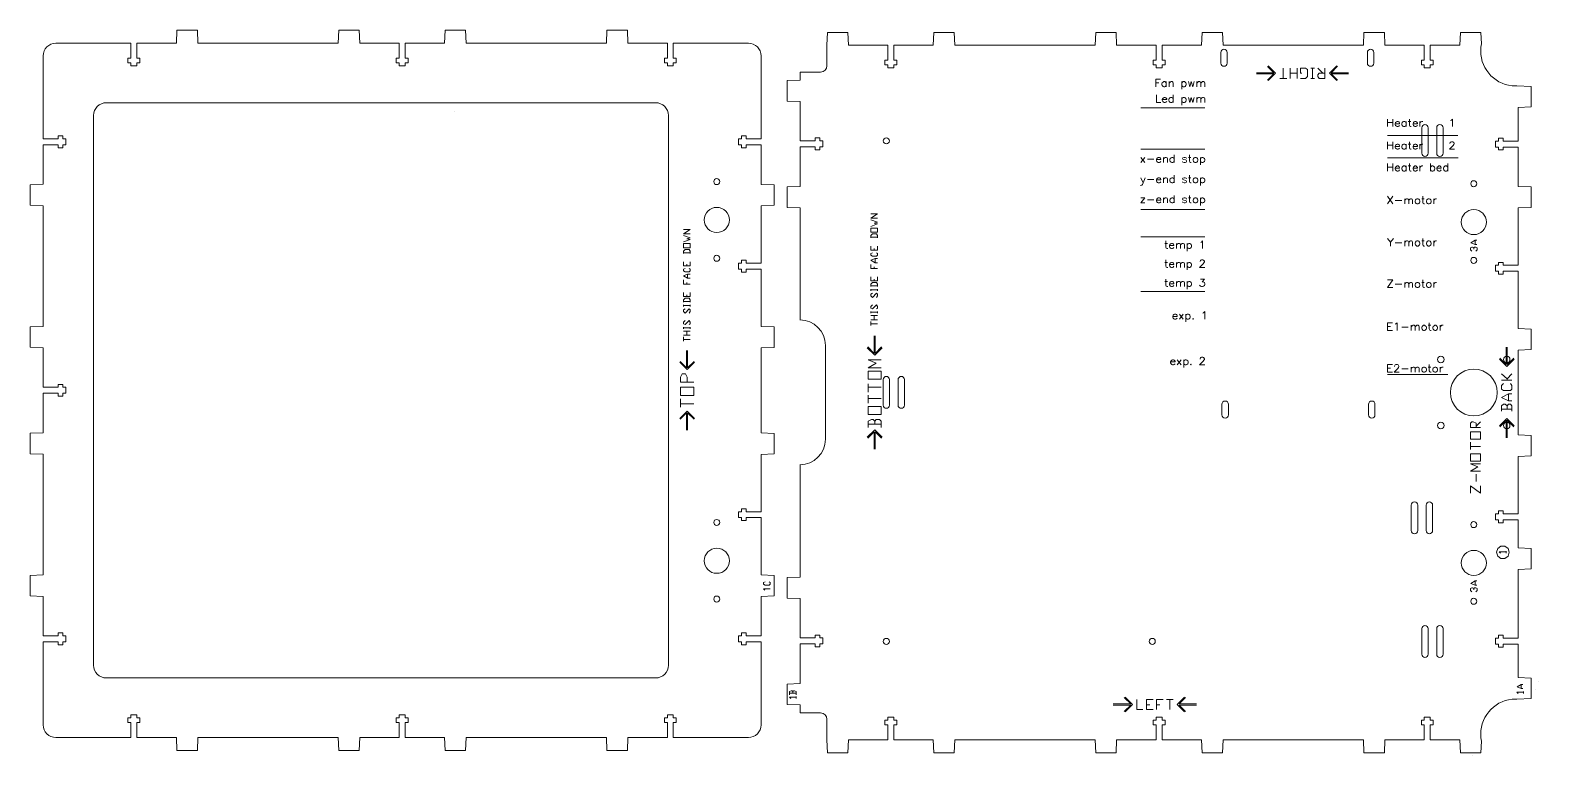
# Model space of a CAD drawing. Header units: inches. Extents: x 3 to 712, y -373 to -32.
import ezdxf

# ---------------------------------------------------------------- set-up
doc = ezdxf.new("R2010")
doc.units = ezdxf.units.IN
doc.header["$MEASUREMENT"] = 0
doc.layers.add('Layer 1', color=7, linetype='Continuous')

# ---------------------------------------------------------------- blocks, each defined once
blk = doc.blocks.new('block 3')
at = {"layer": 'Layer 1', "lineweight": 0}
for points in [[(314.66, -197.69), (308.42, -197.69), (308.42, -195.35), (309.2, -193.8), (310.76, -193.8), (311.54, -195.35), (311.54, -197.69)], [(314.66, -203.93), (308.42, -203.93), (308.42, -200.03), (314.66, -200.03), (314.66, -203.93)], [(308.42, -209.33), (308.42, -205.43)], [(308.42, -207.77), (314.66, -207.77)]]:
    blk.add_lwpolyline(points, dxfattribs=at)
blk = doc.blocks.new('block 2')
at = {"layer": 'Layer 1', "lineweight": 0}
for points in [[(201.97, -70.63), (201.97, -70.63)], [(312.94, -127.89), (309.84, -127.89), (312.94, -125.95), (309.84, -125.95)], [(309.84, -131.77), (312.94, -130.61), (311.39, -130.22), (312.94, -129.83), (309.84, -128.67), (309.84, -128.67)], [(312.94, -134.49), (309.84, -134.49), (309.84, -132.55), (312.94, -132.55), (312.94, -134.49)], [(312.94, -137.21), (312.94, -136.04), (312.55, -135.27), (310.61, -135.27), (309.84, -136.04), (309.84, -137.21)], [(309.84, -136.82), (312.94, -136.82)], [(312.94, -143.03), (309.84, -143.03), (309.84, -141.09)], [(312.94, -143.03), (312.94, -141.09)], [(312.55, -144.19), (312.94, -144.58), (312.94, -145.36), (312.55, -145.75), (310.61, -145.75), (309.84, -145.36), (309.84, -144.58), (310.61, -144.19)], [(312.94, -148.85), (311.78, -148.85), (309.84, -147.69), (311.78, -146.91), (312.94, -146.91)], [(311.39, -143.03), (311.39, -142.25)], [(311.78, -148.85), (311.78, -146.91)], [(312.94, -151.57), (309.84, -151.57), (309.84, -149.63)], [(312.94, -157.39), (309.84, -157.39), (309.84, -155.45)], [(311.39, -151.57), (311.39, -150.79)], [(312.94, -157.39), (312.94, -155.45)], [(312.94, -160.11), (312.94, -158.94), (312.55, -158.16), (310.61, -158.16), (309.84, -158.94), (309.84, -160.11)], [(309.84, -159.72), (312.94, -159.72)], [(309.84, -162.05), (309.84, -161.27)], [(309.84, -161.66), (312.94, -161.66)], [(311.39, -157.39), (311.39, -156.61)], [(312.94, -162.05), (312.94, -161.27)], [(312.55, -165.15), (312.94, -164.38), (312.94, -163.6), (312.55, -163.21), (310.61, -165.15), (309.84, -164.38), (309.84, -163.6), (310.61, -163.21)], [(312.55, -170.59), (312.94, -170.2), (312.94, -169.42), (312.55, -168.64), (310.61, -170.59), (309.84, -170.2), (309.84, -169.42), (310.61, -168.64)], [(309.84, -172.53), (309.84, -171.75)], [(309.84, -172.14), (312.94, -172.14)], [(309.84, -173.69), (312.94, -173.69)], [(312.94, -175.63), (309.84, -175.63)], [(309.84, -178.35), (309.84, -176.41)], [(311.39, -175.63), (311.39, -173.69)], [(312.94, -172.53), (312.94, -171.75)], [(311.29, -182.71), (311.29, -190.88), (308.29, -187.88)], [(309.84, -177.57), (312.94, -177.57)], [(314.78, -187.89), (311.79, -190.88), (311.79, -182.71)], [(315.02, -188.27), (311.54, -191.74), (308.06, -188.27)], [(308.06, -214.72), (311.54, -211.24), (315.02, -214.72)], [(308.3, -215.09), (311.29, -212.1), (311.29, -220.28)], [(311.79, -220.28), (311.79, -212.1), (314.79, -215.1)], [(348.01, -295.34), (347.37, -294.7), (350.57, -294.7)], [(350.13, -291.45), (350.52, -291.84), (350.52, -292.62), (350.13, -293.01), (348.19, -293.01), (347.42, -292.62), (347.42, -291.84), (348.19, -291.45)]]:
    blk.add_lwpolyline(points, dxfattribs=at)
for points, knots in [([(81.29, -32.24), (81.29, -32.24), (71.69, -32.24), (71.69, -32.24), (71.69, -32.24), (71.44, -38.33), (71.44, -38.33), (71.44, -38.33), (52.89, -38.33), (52.89, -38.33), (52.89, -38.33), (52.89, -45.34), (52.89, -45.34), (52.89, -45.34), (54.29, -45.34), (54.29, -45.34), (54.29, -45.34), (54.29, -47.54), (54.29, -47.54), (54.29, -47.54), (52.89, -47.54), (52.89, -47.54), (52.89, -47.54), (52.89, -48.99), (52.89, -48.99), (52.89, -48.99), (50.09, -48.99), (50.09, -48.99), (50.09, -48.99), (50.09, -47.54), (50.09, -47.54), (50.09, -47.54), (48.69, -47.54), (48.69, -47.54), (48.69, -47.54), (48.69, -45.34), (48.69, -45.34), (48.69, -45.34), (50.09, -45.34), (50.09, -45.34), (50.09, -45.34), (50.09, -38.33), (50.09, -38.33), (50.09, -38.33), (34.03, -38.33), (34.03, -38.33), (34.03, -38.33), (14.79, -38.33), (14.79, -38.33), (11.49, -38.33), (8.79, -41.03), (8.79, -44.33), (8.79, -44.33), (8.79, -63.57), (8.79, -63.57), (8.79, -63.57), (8.79, -67.24), (8.79, -67.24), (8.79, -67.24), (8.79, -82.79), (8.79, -82.79), (8.79, -82.79), (8.79, -83.29), (8.79, -83.29), (8.79, -83.29), (15.81, -83.29), (15.81, -83.29), (15.81, -83.29), (15.81, -81.89), (15.81, -81.89), (15.81, -81.89), (18.01, -81.89), (18.01, -81.89), (18.01, -81.89), (18.01, -83.29), (18.01, -83.29), (18.01, -83.29), (19.45, -83.29), (19.45, -83.29), (19.45, -83.29), (19.45, -86.09), (19.45, -86.09), (19.45, -86.09), (18.01, -86.09), (18.01, -86.09), (18.01, -86.09), (18.01, -87.49), (18.01, -87.49), (18.01, -87.49), (15.81, -87.49), (15.81, -87.49), (15.81, -87.49), (15.81, -86.09), (15.81, -86.09), (15.81, -86.09), (8.79, -86.09), (8.79, -86.09), (8.79, -86.09), (8.79, -86.59), (8.79, -86.59), (8.79, -86.59), (8.79, -104.64), (8.79, -104.64), (8.79, -104.64), (2.7, -104.89), (2.7, -104.89), (2.7, -104.89), (2.7, -114.49), (2.7, -114.49), (2.7, -114.49), (8.79, -114.74), (8.79, -114.74), (8.79, -114.74), (8.79, -171.42), (8.79, -171.42), (8.79, -171.42), (2.7, -171.67), (2.7, -171.67), (2.7, -171.67), (2.7, -181.27), (2.7, -181.27), (2.7, -181.27), (8.79, -181.52), (8.79, -181.52), (8.79, -181.52), (8.79, -199.57), (8.79, -199.57), (8.79, -199.57), (8.79, -200.07), (8.79, -200.07), (8.79, -200.07), (15.81, -200.07), (15.81, -200.07), (15.81, -200.07), (15.81, -198.67), (15.81, -198.67), (15.81, -198.67), (18.01, -198.67), (18.01, -198.67), (18.01, -198.67), (18.01, -200.07), (18.01, -200.07), (18.01, -200.07), (19.45, -200.07), (19.45, -200.07), (19.45, -200.07), (19.45, -202.87), (19.45, -202.87), (19.45, -202.87), (18.01, -202.87), (18.01, -202.87), (18.01, -202.87), (18.01, -204.27), (18.01, -204.27), (18.01, -204.27), (15.81, -204.27), (15.81, -204.27), (15.81, -204.27), (15.81, -202.87), (15.81, -202.87), (15.81, -202.87), (8.79, -202.87), (8.79, -202.87), (8.79, -202.87), (8.79, -203.37), (8.79, -203.37), (8.79, -203.37), (8.79, -221.42), (8.79, -221.42), (8.79, -221.42), (2.7, -221.67), (2.7, -221.67), (2.7, -221.67), (2.7, -231.27), (2.7, -231.27), (2.7, -231.27), (8.79, -231.52), (8.79, -231.52), (8.79, -231.52), (8.79, -288.21), (8.79, -288.21), (8.79, -288.21), (2.7, -288.46), (2.7, -288.46), (2.7, -288.46), (2.7, -298.06), (2.7, -298.06), (2.7, -298.06), (8.79, -298.31), (8.79, -298.31), (8.79, -298.31), (8.79, -316.36), (8.79, -316.36), (8.79, -316.36), (8.79, -316.86), (8.79, -316.86), (8.79, -316.86), (15.81, -316.86), (15.81, -316.86), (15.81, -316.86), (15.81, -315.46), (15.81, -315.46), (15.81, -315.46), (18.01, -315.46), (18.01, -315.46), (18.01, -315.46), (18.01, -316.86), (18.01, -316.86), (18.01, -316.86), (19.45, -316.86), (19.45, -316.86), (19.45, -316.86), (19.45, -319.66), (19.45, -319.66), (19.45, -319.66), (18.01, -319.66), (18.01, -319.66), (18.01, -319.66), (18.01, -321.06), (18.01, -321.06), (18.01, -321.06), (15.81, -321.06), (15.81, -321.06), (15.81, -321.06), (15.81, -319.66), (15.81, -319.66), (15.81, -319.66), (8.79, -319.66), (8.79, -319.66), (8.79, -319.66), (8.79, -320.16), (8.79, -320.16), (8.79, -320.16), (8.79, -335.71), (8.79, -335.71), (8.79, -335.71), (8.8, -358.66), (8.8, -358.66), (8.8, -361.96), (11.5, -364.66), (14.8, -364.66), (14.8, -364.66), (34.04, -364.66), (34.04, -364.66), (34.04, -364.66), (49.59, -364.66), (49.59, -364.66), (49.59, -364.66), (50.09, -364.66), (50.09, -364.66), (50.09, -364.66), (50.09, -357.64), (50.09, -357.64), (50.09, -357.64), (48.69, -357.64), (48.69, -357.64), (48.69, -357.64), (48.69, -355.44), (48.69, -355.44), (48.69, -355.44), (50.09, -355.44), (50.09, -355.44), (50.09, -355.44), (50.09, -354), (50.09, -354), (50.09, -354), (52.89, -354), (52.89, -354), (52.89, -354), (52.89, -355.44), (52.89, -355.44), (52.89, -355.44), (54.29, -355.44), (54.29, -355.44), (54.29, -355.44), (54.29, -357.64), (54.29, -357.64), (54.29, -357.64), (52.89, -357.64), (52.89, -357.64), (52.89, -357.64), (52.89, -364.66), (52.89, -364.66), (52.89, -364.66), (53.39, -364.66), (53.39, -364.66), (53.39, -364.66), (71.44, -364.66), (71.44, -364.66), (71.44, -364.66), (71.69, -370.75), (71.69, -370.75), (71.69, -370.75), (81.29, -370.75), (81.29, -370.75), (81.29, -370.75), (81.54, -364.66), (81.54, -364.66), (81.54, -364.66), (147.51, -364.66), (147.51, -364.66), (147.51, -364.66), (147.76, -370.75), (147.76, -370.75), (147.76, -370.75), (157.36, -370.75), (157.36, -370.75), (157.36, -370.75), (157.61, -364.66), (157.61, -364.66), (157.61, -364.66), (175.66, -364.66), (175.66, -364.66), (175.66, -364.66), (176.16, -364.66), (176.16, -364.66), (176.16, -364.66), (176.16, -357.64), (176.16, -357.64), (176.16, -357.64), (174.76, -357.64), (174.76, -357.64), (174.76, -357.64), (174.76, -355.44), (174.76, -355.44), (174.76, -355.44), (176.16, -355.44), (176.16, -355.44), (176.16, -355.44), (176.16, -354), (176.16, -354), (176.16, -354), (178.96, -354), (178.96, -354), (178.96, -354), (178.96, -355.44), (178.96, -355.44), (178.96, -355.44), (180.36, -355.44), (180.36, -355.44), (180.36, -355.44), (180.36, -357.64), (180.36, -357.64), (180.36, -357.64), (178.96, -357.64), (178.96, -357.64), (178.96, -357.64), (178.96, -364.66), (178.96, -364.66), (178.96, -364.66), (179.46, -364.66), (179.46, -364.66), (179.46, -364.66), (197.51, -364.66), (197.51, -364.66), (197.51, -364.66), (197.76, -370.75), (197.76, -370.75), (197.76, -370.75), (207.36, -370.75), (207.36, -370.75), (207.36, -370.75), (207.61, -364.66), (207.61, -364.66), (207.61, -364.66), (273.59, -364.66), (273.59, -364.66), (273.59, -364.66), (273.84, -370.75), (273.84, -370.75), (273.84, -370.75), (283.44, -370.75), (283.44, -370.75), (283.44, -370.75), (283.69, -364.66), (283.69, -364.66), (283.69, -364.66), (301.74, -364.66), (301.74, -364.66), (301.74, -364.66), (302.24, -364.66), (302.24, -364.66), (302.24, -364.66), (302.24, -357.64), (302.24, -357.64), (302.24, -357.64), (300.84, -357.64), (300.84, -357.64), (300.84, -357.64), (300.84, -355.44), (300.84, -355.44), (300.84, -355.44), (302.24, -355.44), (302.24, -355.44), (302.24, -355.44), (302.24, -354), (302.24, -354), (302.24, -354), (305.04, -354), (305.04, -354), (305.04, -354), (305.04, -355.44), (305.04, -355.44), (305.04, -355.44), (306.44, -355.44), (306.44, -355.44), (306.44, -355.44), (306.44, -357.64), (306.44, -357.64), (306.44, -357.64), (305.04, -357.64), (305.04, -357.64), (305.04, -357.64), (305.04, -364.66), (305.04, -364.66), (305.04, -364.66), (305.54, -364.66), (305.54, -364.66), (305.54, -364.66), (321.09, -364.66), (321.09, -364.66), (321.09, -364.66), (324.25, -364.66), (324.25, -364.66), (324.25, -364.66), (340.33, -364.65), (340.33, -364.65), (343.63, -364.65), (346.33, -361.95), (346.33, -358.65), (346.33, -358.65), (346.33, -339.42), (346.33, -339.42), (346.33, -339.42), (346.33, -320.2), (346.33, -320.2), (346.33, -320.2), (346.33, -319.7), (346.33, -319.7), (346.33, -319.7), (339.32, -319.7), (339.32, -319.7), (339.32, -319.7), (339.32, -321.1), (339.32, -321.1), (339.32, -321.1), (337.12, -321.1), (337.12, -321.1), (337.12, -321.1), (337.12, -319.7), (337.12, -319.7), (337.12, -319.7), (335.67, -319.7), (335.67, -319.7), (335.67, -319.7), (335.67, -316.9), (335.67, -316.9), (335.67, -316.9), (337.12, -316.9), (337.12, -316.9), (337.12, -316.9), (337.12, -315.5), (337.12, -315.5), (337.12, -315.5), (339.32, -315.5), (339.32, -315.5), (339.32, -315.5), (339.32, -316.9), (339.32, -316.9), (339.32, -316.9), (346.33, -316.9), (346.33, -316.9), (346.33, -316.9), (346.33, -316.4), (346.33, -316.4), (346.33, -316.4), (346.33, -298.35), (346.33, -298.35), (346.33, -298.35), (352.42, -298.1), (352.42, -298.1), (352.42, -298.1), (352.42, -288.5), (352.42, -288.5), (352.42, -288.5), (346.33, -288.25), (346.33, -288.25), (346.33, -288.25), (346.33, -261.81), (346.33, -261.81), (346.33, -261.81), (346.33, -261.31), (346.33, -261.31), (346.33, -261.31), (339.32, -261.31), (339.32, -261.31), (339.32, -261.31), (339.32, -262.71), (339.32, -262.71), (339.32, -262.71), (337.12, -262.71), (337.12, -262.71), (337.12, -262.71), (337.12, -261.31), (337.12, -261.31), (337.12, -261.31), (335.67, -261.31), (335.67, -261.31), (335.67, -261.31), (335.67, -258.51), (335.67, -258.51), (335.67, -258.51), (337.12, -258.51), (337.12, -258.51), (337.12, -258.51), (337.12, -257.11), (337.12, -257.11), (337.12, -257.11), (339.32, -257.11), (339.32, -257.11), (339.32, -257.11), (339.32, -258.51), (339.32, -258.51), (339.32, -258.51), (346.33, -258.51), (346.33, -258.51), (346.33, -258.51), (346.33, -258.01), (346.33, -258.01), (346.33, -258.01), (346.33, -231.57), (346.33, -231.57), (346.33, -231.57), (352.42, -231.32), (352.42, -231.32), (352.42, -231.32), (352.42, -221.72), (352.42, -221.72), (352.42, -221.72), (346.33, -221.47), (346.33, -221.47), (346.33, -221.47), (346.33, -181.57), (346.33, -181.57), (346.33, -181.57), (352.42, -181.32), (352.42, -181.32), (352.42, -181.32), (352.42, -171.72), (352.42, -171.72), (352.42, -171.72), (346.33, -171.47), (346.33, -171.47), (346.33, -171.47), (346.33, -145.02), (346.33, -145.02), (346.33, -145.02), (346.33, -144.52), (346.33, -144.52), (346.33, -144.52), (339.32, -144.52), (339.32, -144.52), (339.32, -144.52), (339.32, -145.92), (339.32, -145.92), (339.32, -145.92), (337.12, -145.92), (337.12, -145.92), (337.12, -145.92), (337.12, -144.52), (337.12, -144.52), (337.12, -144.52), (335.67, -144.52), (335.67, -144.52), (335.67, -144.52), (335.67, -141.72), (335.67, -141.72), (335.67, -141.72), (337.12, -141.72), (337.12, -141.72), (337.12, -141.72), (337.12, -140.32), (337.12, -140.32), (337.12, -140.32), (339.32, -140.32), (339.32, -140.32), (339.32, -140.32), (339.32, -141.72), (339.32, -141.72), (339.32, -141.72), (346.33, -141.72), (346.33, -141.72), (346.33, -141.72), (346.33, -141.22), (346.33, -141.22), (346.33, -141.22), (346.33, -114.78), (346.33, -114.78), (346.33, -114.78), (352.42, -114.53), (352.42, -114.53), (352.42, -114.53), (352.42, -104.93), (352.42, -104.93), (352.42, -104.93), (346.33, -104.68), (346.33, -104.68), (346.33, -104.68), (346.33, -86.63), (346.33, -86.63), (346.33, -86.63), (346.33, -86.13), (346.33, -86.13), (346.33, -86.13), (339.32, -86.13), (339.32, -86.13), (339.32, -86.13), (339.32, -87.53), (339.32, -87.53), (339.32, -87.53), (337.12, -87.53), (337.12, -87.53), (337.12, -87.53), (337.12, -86.13), (337.12, -86.13), (337.12, -86.13), (335.67, -86.13), (335.67, -86.13), (335.67, -86.13), (335.67, -83.33), (335.67, -83.33), (335.67, -83.33), (337.12, -83.33), (337.12, -83.33), (337.12, -83.33), (337.12, -81.92), (337.12, -81.92), (337.12, -81.92), (339.32, -81.92), (339.32, -81.92), (339.32, -81.92), (339.32, -83.33), (339.32, -83.33), (339.32, -83.33), (346.33, -83.33), (346.33, -83.33), (346.33, -83.33), (346.33, -82.83), (346.33, -82.83), (346.33, -82.83), (346.33, -67.28), (346.33, -67.28), (346.33, -67.28), (346.33, -44.33), (346.33, -44.33), (346.33, -41.03), (343.63, -38.33), (340.33, -38.33), (340.33, -38.33), (321.09, -38.33), (321.09, -38.33), (321.09, -38.33), (305.54, -38.33), (305.54, -38.33), (305.54, -38.33), (305.04, -38.33), (305.04, -38.33), (305.04, -38.33), (305.04, -45.34), (305.04, -45.34), (305.04, -45.34), (306.44, -45.34), (306.44, -45.34), (306.44, -45.34), (306.44, -47.54), (306.44, -47.54), (306.44, -47.54), (305.04, -47.54), (305.04, -47.54), (305.04, -47.54), (305.04, -48.99), (305.04, -48.99), (305.04, -48.99), (302.24, -48.99), (302.24, -48.99), (302.24, -48.99), (302.24, -47.54), (302.24, -47.54), (302.24, -47.54), (300.84, -47.54), (300.84, -47.54), (300.84, -47.54), (300.84, -45.34), (300.84, -45.34), (300.84, -45.34), (302.24, -45.34), (302.24, -45.34), (302.24, -45.34), (302.24, -38.33), (302.24, -38.33), (302.24, -38.33), (301.74, -38.33), (301.74, -38.33), (301.74, -38.33), (283.69, -38.33), (283.69, -38.33), (283.69, -38.33), (283.44, -32.24), (283.44, -32.24), (283.44, -32.24), (273.84, -32.24), (273.84, -32.24), (273.84, -32.24), (273.59, -38.33), (273.59, -38.33), (273.59, -38.33), (207.61, -38.33), (207.61, -38.33), (207.61, -38.33), (207.36, -32.24), (207.36, -32.24), (207.36, -32.24), (197.76, -32.24), (197.76, -32.24), (197.76, -32.24), (197.51, -38.33), (197.51, -38.33), (197.51, -38.33), (178.96, -38.33), (178.96, -38.33), (178.96, -38.33), (178.96, -45.34), (178.96, -45.34), (178.96, -45.34), (180.36, -45.34), (180.36, -45.34), (180.36, -45.34), (180.36, -47.54), (180.36, -47.54), (180.36, -47.54), (178.96, -47.54), (178.96, -47.54), (178.96, -47.54), (178.96, -48.99), (178.96, -48.99), (178.96, -48.99), (176.16, -48.99), (176.16, -48.99), (176.16, -48.99), (176.16, -47.54), (176.16, -47.54), (176.16, -47.54), (174.76, -47.54), (174.76, -47.54), (174.76, -47.54), (174.76, -45.34), (174.76, -45.34), (174.76, -45.34), (176.16, -45.34), (176.16, -45.34), (176.16, -45.34), (176.16, -38.33), (176.16, -38.33), (176.16, -38.33), (157.61, -38.33), (157.61, -38.33), (157.61, -38.33), (157.36, -32.24), (157.36, -32.24), (157.36, -32.24), (147.76, -32.24), (147.76, -32.24), (147.76, -32.24), (147.51, -38.33), (147.51, -38.33), (147.51, -38.33), (81.54, -38.33), (81.54, -38.33), (81.54, -38.33), (81.29, -32.24), (81.29, -32.24)], [0, 0, 0, 0, 1, 1, 1, 2, 2, 2, 3, 3, 3, 4, 4, 4, 5, 5, 5, 6, 6, 6, 7, 7, 7, 8, 8, 8, 9, 9, 9, 10, 10, 10, 11, 11, 11, 12, 12, 12, 13, 13, 13, 14, 14, 14, 15, 15, 15, 16, 16, 16, 17, 17, 17, 18, 18, 18, 19, 19, 19, 20, 20, 20, 21, 21, 21, 22, 22, 22, 23, 23, 23, 24, 24, 24, 25, 25, 25, 26, 26, 26, 27, 27, 27, 28, 28, 28, 29, 29, 29, 30, 30, 30, 31, 31, 31, 32, 32, 32, 33, 33, 33, 34, 34, 34, 35, 35, 35, 36, 36, 36, 37, 37, 37, 38, 38, 38, 39, 39, 39, 40, 40, 40, 41, 41, 41, 42, 42, 42, 43, 43, 43, 44, 44, 44, 45, 45, 45, 46, 46, 46, 47, 47, 47, 48, 48, 48, 49, 49, 49, 50, 50, 50, 51, 51, 51, 52, 52, 52, 53, 53, 53, 54, 54, 54, 55, 55, 55, 56, 56, 56, 57, 57, 57, 58, 58, 58, 59, 59, 59, 60, 60, 60, 61, 61, 61, 62, 62, 62, 63, 63, 63, 64, 64, 64, 65, 65, 65, 66, 66, 66, 67, 67, 67, 68, 68, 68, 69, 69, 69, 70, 70, 70, 71, 71, 71, 72, 72, 72, 73, 73, 73, 74, 74, 74, 75, 75, 75, 76, 76, 76, 77, 77, 77, 78, 78, 78, 79, 79, 79, 80, 80, 80, 81, 81, 81, 82, 82, 82, 83, 83, 83, 84, 84, 84, 85, 85, 85, 86, 86, 86, 87, 87, 87, 88, 88, 88, 89, 89, 89, 90, 90, 90, 91, 91, 91, 92, 92, 92, 93, 93, 93, 94, 94, 94, 95, 95, 95, 96, 96, 96, 97, 97, 97, 98, 98, 98, 99, 99, 99, 100, 100, 100, 101, 101, 101, 102, 102, 102, 103, 103, 103, 104, 104, 104, 105, 105, 105, 106, 106, 106, 107, 107, 107, 108, 108, 108, 109, 109, 109, 110, 110, 110, 111, 111, 111, 112, 112, 112, 113, 113, 113, 114, 114, 114, 115, 115, 115, 116, 116, 116, 117, 117, 117, 118, 118, 118, 119, 119, 119, 120, 120, 120, 121, 121, 121, 122, 122, 122, 123, 123, 123, 124, 124, 124, 125, 125, 125, 126, 126, 126, 127, 127, 127, 128, 128, 128, 129, 129, 129, 130, 130, 130, 131, 131, 131, 132, 132, 132, 133, 133, 133, 134, 134, 134, 135, 135, 135, 136, 136, 136, 137, 137, 137, 138, 138, 138, 139, 139, 139, 140, 140, 140, 141, 141, 141, 142, 142, 142, 143, 143, 143, 144, 144, 144, 145, 145, 145, 146, 146, 146, 147, 147, 147, 148, 148, 148, 149, 149, 149, 150, 150, 150, 151, 151, 151, 152, 152, 152, 153, 153, 153, 154, 154, 154, 155, 155, 155, 156, 156, 156, 157, 157, 157, 158, 158, 158, 159, 159, 159, 160, 160, 160, 161, 161, 161, 162, 162, 162, 163, 163, 163, 164, 164, 164, 165, 165, 165, 166, 166, 166, 167, 167, 167, 168, 168, 168, 169, 169, 169, 170, 170, 170, 171, 171, 171, 172, 172, 172, 173, 173, 173, 174, 174, 174, 175, 175, 175, 176, 176, 176, 177, 177, 177, 178, 178, 178, 179, 179, 179, 180, 180, 180, 181, 181, 181, 182, 182, 182, 183, 183, 183, 184, 184, 184, 185, 185, 185, 186, 186, 186, 187, 187, 187, 188, 188, 188, 189, 189, 189, 190, 190, 190, 191, 191, 191, 192, 192, 192, 193, 193, 193, 194, 194, 194, 195, 195, 195, 196, 196, 196, 197, 197, 197, 198, 198, 198, 199, 199, 199, 200, 200, 200, 201, 201, 201, 202, 202, 202, 203, 203, 203, 204, 204, 204, 205, 205, 205, 206, 206, 206, 207, 207, 207, 208, 208, 208, 209, 209, 209, 210, 210, 210, 211, 211, 211, 212, 212, 212, 213, 213, 213, 214, 214, 214, 215, 215, 215, 216, 216, 216, 217, 217, 217, 218, 218, 218, 219, 219, 219, 220, 220, 220, 221, 221, 221, 222, 222, 222, 223, 223, 223, 224, 224, 224, 225, 225, 225, 226, 226, 226, 227, 227, 227, 228, 228, 228, 229, 229, 229, 230, 230, 230, 231, 231, 231, 232, 232, 232, 233, 233, 233, 234, 234, 234, 235, 235, 235, 236, 236, 236, 237, 237, 237, 238, 238, 238, 239, 239, 239, 240, 240, 240, 241, 241, 241, 242, 242, 242, 243, 243, 243, 244, 244, 244, 245, 245, 245, 246, 246, 246, 247, 247, 247, 248, 248, 248, 249, 249, 249, 250, 250, 250, 251, 251, 251, 252, 252, 252, 253, 253, 253, 254, 254, 254, 255, 255, 255, 256, 256, 256, 257, 257, 257, 258, 258, 258, 259, 259, 259, 260, 260, 260, 260]), ([(38.5, -66.33), (35.2, -66.33), (32.5, -69.03), (32.5, -72.33), (32.5, -72.33), (32.5, -330.66), (32.5, -330.66), (32.5, -333.96), (35.2, -336.66), (38.5, -336.66), (38.5, -336.66), (296.75, -336.66), (296.75, -336.66), (300.05, -336.66), (302.75, -333.96), (302.75, -330.66), (302.75, -330.66), (302.75, -72.33), (302.75, -72.33), (302.75, -69.03), (300.05, -66.33), (296.75, -66.33), (296.75, -66.33), (38.5, -66.33), (38.5, -66.33)], [0, 0, 0, 0, 1, 1, 1, 2, 2, 2, 3, 3, 3, 4, 4, 4, 5, 5, 5, 6, 6, 6, 7, 7, 7, 8, 8, 8, 8]), ([(325.49, -101.98), (324.71, -101.98), (324.07, -102.62), (324.07, -103.41), (324.07, -104.19), (324.71, -104.83), (325.49, -104.83), (326.28, -104.83), (326.92, -104.19), (326.92, -103.41), (326.92, -102.62), (326.28, -101.98), (325.49, -101.98)], [0, 0, 0, 0, 1, 1, 1, 2, 2, 2, 3, 3, 3, 4, 4, 4, 4]), ([(325.49, -115.51), (322.23, -115.51), (319.59, -118.15), (319.59, -121.41), (319.59, -124.66), (322.23, -127.31), (325.49, -127.31), (328.75, -127.31), (331.39, -124.66), (331.39, -121.41), (331.39, -118.15), (328.75, -115.51), (325.49, -115.51)], [0, 0, 0, 0, 1, 1, 1, 2, 2, 2, 3, 3, 3, 4, 4, 4, 4]), ([(325.49, -137.98), (324.71, -137.98), (324.07, -138.62), (324.07, -139.41), (324.07, -140.19), (324.71, -140.83), (325.49, -140.83), (326.28, -140.83), (326.92, -140.19), (326.92, -139.41), (326.92, -138.62), (326.28, -137.98), (325.49, -137.98)], [0, 0, 0, 0, 1, 1, 1, 2, 2, 2, 3, 3, 3, 4, 4, 4, 4]), ([(325.49, -262.16), (324.71, -262.16), (324.07, -262.79), (324.07, -263.58), (324.07, -264.37), (324.71, -265.01), (325.49, -265.01), (326.28, -265.01), (326.92, -264.37), (326.92, -263.58), (326.92, -262.79), (326.28, -262.16), (325.49, -262.16)], [0, 0, 0, 0, 1, 1, 1, 2, 2, 2, 3, 3, 3, 4, 4, 4, 4]), ([(325.49, -275.68), (322.23, -275.68), (319.59, -278.32), (319.59, -281.58), (319.59, -284.84), (322.23, -287.48), (325.49, -287.48), (328.75, -287.48), (331.39, -284.84), (331.39, -281.58), (331.39, -278.32), (328.75, -275.68), (325.49, -275.68)], [0, 0, 0, 0, 1, 1, 1, 2, 2, 2, 3, 3, 3, 4, 4, 4, 4]), ([(325.49, -298.16), (324.71, -298.16), (324.07, -298.79), (324.07, -299.58), (324.07, -300.37), (324.71, -301.01), (325.49, -301.01), (326.28, -301.01), (326.92, -300.37), (326.92, -299.58), (326.92, -298.79), (326.28, -298.16), (325.49, -298.16)], [0, 0, 0, 0, 1, 1, 1, 2, 2, 2, 3, 3, 3, 4, 4, 4, 4])]:
    blk.add_open_spline(points, degree=3, knots=knots, dxfattribs=at)
at = {"layer": 'Layer 1'}
blk.add_blockref('block 3', (0, 0), dxfattribs=at)
blk = doc.blocks.new('block 6')
at = {"layer": 'Layer 1', "lineweight": 0}
blk.add_open_spline([(664.36, -218.01), (664.36, -218.83), (665.04, -219.51), (665.86, -219.51), (666.69, -219.51), (667.36, -218.83), (667.36, -218.01), (667.36, -217.18), (666.69, -216.5), (665.86, -216.5), (665.04, -216.5), (664.36, -217.18), (664.36, -218.01)], degree=3, knots=[0, 0, 0, 0, 1, 1, 1, 2, 2, 2, 3, 3, 3, 4, 4, 4, 4], dxfattribs=at)
blk = doc.blocks.new('block 7')
at = {"layer": 'Layer 1', "lineweight": 0}
blk.add_open_spline([(664.36, -187.01), (664.36, -187.83), (665.04, -188.51), (665.86, -188.51), (666.69, -188.51), (667.36, -187.83), (667.36, -187.01), (667.36, -186.18), (666.69, -185.5), (665.86, -185.5), (665.04, -185.5), (664.36, -186.18), (664.36, -187.01)], degree=3, knots=[0, 0, 0, 0, 1, 1, 1, 2, 2, 2, 3, 3, 3, 4, 4, 4, 4], dxfattribs=at)
blk = doc.blocks.new('block 8')
at = {"layer": 'Layer 1', "lineweight": 0}
blk.add_open_spline([(695.36, -218.01), (695.36, -218.83), (696.04, -219.51), (696.86, -219.51), (697.69, -219.51), (698.37, -218.83), (698.37, -218.01), (698.37, -217.18), (697.69, -216.5), (696.86, -216.5), (696.04, -216.5), (695.36, -217.18), (695.36, -218.01)], degree=3, knots=[0, 0, 0, 0, 1, 1, 1, 2, 2, 2, 3, 3, 3, 4, 4, 4, 4], dxfattribs=at)
blk = doc.blocks.new('block 9')
at = {"layer": 'Layer 1', "lineweight": 0}
blk.add_open_spline([(695.36, -187.01), (695.36, -187.83), (696.04, -188.51), (696.86, -188.51), (697.69, -188.51), (698.37, -187.83), (698.37, -187.01), (698.37, -186.18), (697.69, -185.5), (696.86, -185.5), (696.04, -185.5), (695.36, -186.18), (695.36, -187.01)], degree=3, knots=[0, 0, 0, 0, 1, 1, 1, 2, 2, 2, 3, 3, 3, 4, 4, 4, 4], dxfattribs=at)
blk = doc.blocks.new('block 10')
at = {"layer": 'Layer 1', "lineweight": 0}
blk.add_open_spline([(670.36, -202.5), (670.36, -208.58), (675.29, -213.51), (681.37, -213.51), (687.44, -213.51), (692.37, -208.58), (692.37, -202.51), (692.37, -196.43), (687.44, -191.51), (681.37, -191.51), (675.29, -191.51), (670.36, -196.43), (670.36, -202.5)], degree=3, knots=[0, 0, 0, 0, 1, 1, 1, 2, 2, 2, 3, 3, 3, 4, 4, 4, 4], dxfattribs=at)
blk = doc.blocks.new('block 11')
at = {"layer": 'Layer 1', "lineweight": 0}
blk.add_open_spline([(681.37, -116.52), (678.11, -116.52), (675.47, -119.16), (675.47, -122.42), (675.47, -125.68), (678.11, -128.32), (681.37, -128.32), (684.62, -128.32), (687.27, -125.68), (687.27, -122.42), (687.27, -119.16), (684.62, -116.52), (681.37, -116.52)], degree=3, knots=[0, 0, 0, 0, 1, 1, 1, 2, 2, 2, 3, 3, 3, 4, 4, 4, 4], dxfattribs=at)
blk = doc.blocks.new('block 12')
at = {"layer": 'Layer 1', "lineweight": 0}
blk.add_open_spline([(681.37, -138.99), (680.58, -138.99), (679.94, -139.63), (679.94, -140.42), (679.94, -141.2), (680.58, -141.84), (681.37, -141.84), (682.15, -141.84), (682.79, -141.2), (682.79, -140.42), (682.79, -139.63), (682.15, -138.99), (681.37, -138.99)], degree=3, knots=[0, 0, 0, 0, 1, 1, 1, 2, 2, 2, 3, 3, 3, 4, 4, 4, 4], dxfattribs=at)
blk = doc.blocks.new('block 13')
at = {"layer": 'Layer 1', "lineweight": 0}
blk.add_open_spline([(681.37, -102.99), (680.58, -102.99), (679.94, -103.63), (679.94, -104.42), (679.94, -105.2), (680.58, -105.84), (681.37, -105.84), (682.15, -105.84), (682.79, -105.2), (682.79, -104.42), (682.79, -103.63), (682.15, -102.99), (681.37, -102.99)], degree=3, knots=[0, 0, 0, 0, 1, 1, 1, 2, 2, 2, 3, 3, 3, 4, 4, 4, 4], dxfattribs=at)
blk = doc.blocks.new('block 14')
at = {"layer": 'Layer 1', "lineweight": 0}
blk.add_open_spline([(405.21, -82.82), (404.42, -82.82), (403.78, -83.46), (403.78, -84.24), (403.78, -85.03), (404.42, -85.67), (405.21, -85.67), (406, -85.67), (406.63, -85.03), (406.63, -84.24), (406.63, -83.46), (406, -82.82), (405.21, -82.82)], degree=3, knots=[0, 0, 0, 0, 1, 1, 1, 2, 2, 2, 3, 3, 3, 4, 4, 4, 4], dxfattribs=at)
blk = doc.blocks.new('block 15')
at = {"layer": 'Layer 1', "lineweight": 0}
blk.add_open_spline([(405.21, -318.04), (404.42, -318.04), (403.78, -318.68), (403.78, -319.47), (403.78, -320.26), (404.42, -320.89), (405.21, -320.89), (406, -320.89), (406.63, -320.26), (406.63, -319.47), (406.63, -318.68), (406, -318.04), (405.21, -318.04)], degree=3, knots=[0, 0, 0, 0, 1, 1, 1, 2, 2, 2, 3, 3, 3, 4, 4, 4, 4], dxfattribs=at)
blk = doc.blocks.new('block 16')
at = {"layer": 'Layer 1', "lineweight": 0}
blk.add_open_spline([(530.2, -318.04), (529.41, -318.04), (528.77, -318.68), (528.77, -319.47), (528.77, -320.26), (529.41, -320.89), (530.2, -320.89), (530.98, -320.89), (531.62, -320.26), (531.62, -319.47), (531.62, -318.68), (530.98, -318.04), (530.2, -318.04)], degree=3, knots=[0, 0, 0, 0, 1, 1, 1, 2, 2, 2, 3, 3, 3, 4, 4, 4, 4], dxfattribs=at)
blk = doc.blocks.new('block 17')
at = {"layer": 'Layer 1', "lineweight": 0}
blk.add_lwpolyline([(396.25, -223.53), (399.73, -220.05), (403.21, -223.53)], dxfattribs=at)
blk = doc.blocks.new('block 18')
at = {"layer": 'Layer 1', "lineweight": 0}
blk.add_lwpolyline([(399.98, -229.08), (399.98, -220.91), (402.98, -223.91)], dxfattribs=at)
blk = doc.blocks.new('block 19')
at = {"layer": 'Layer 1', "lineweight": 0}
blk.add_lwpolyline([(396.49, -223.9), (399.48, -220.91), (399.48, -229.08)], dxfattribs=at)
blk = doc.blocks.new('block 20')
at = {"layer": 'Layer 1', "lineweight": 0}
blk.add_lwpolyline([(403.21, -181.48), (399.73, -184.96), (396.25, -181.48)], dxfattribs=at)
blk = doc.blocks.new('block 21')
at = {"layer": 'Layer 1', "lineweight": 0}
blk.add_lwpolyline([(399.48, -175.93), (399.48, -184.1), (396.48, -181.1)], dxfattribs=at)
blk = doc.blocks.new('block 22')
at = {"layer": 'Layer 1', "lineweight": 0}
blk.add_lwpolyline([(402.97, -181.11), (399.98, -184.1), (399.98, -175.93)], dxfattribs=at)
blk = doc.blocks.new('block 23')
at = {"layer": 'Layer 1', "lineweight": 0}
blk.add_lwpolyline([(517.44, -345.63), (520.92, -349.11), (517.44, -352.59)], dxfattribs=at)
blk = doc.blocks.new('block 24')
at = {"layer": 'Layer 1', "lineweight": 0}
blk.add_lwpolyline([(511.89, -349.36), (520.06, -349.36), (517.06, -352.36)], dxfattribs=at)
blk = doc.blocks.new('block 25')
at = {"layer": 'Layer 1', "lineweight": 0}
blk.add_lwpolyline([(517.07, -345.87), (520.06, -348.86), (511.89, -348.86)], dxfattribs=at)
blk = doc.blocks.new('block 26')
at = {"layer": 'Layer 1', "lineweight": 0}
blk.add_lwpolyline([(545.43, -352.59), (541.95, -349.11), (545.43, -345.63)], dxfattribs=at)
blk = doc.blocks.new('block 27')
at = {"layer": 'Layer 1', "lineweight": 0}
blk.add_lwpolyline([(550.99, -348.86), (542.81, -348.86), (545.81, -345.86)], dxfattribs=at)
blk = doc.blocks.new('block 28')
at = {"layer": 'Layer 1', "lineweight": 0}
blk.add_lwpolyline([(545.8, -352.35), (542.81, -349.36), (550.99, -349.36)], dxfattribs=at)
blk = doc.blocks.new('block 29')
at = {"layer": 'Layer 1', "lineweight": 0}
blk.add_lwpolyline([(616.94, -55.95), (613.46, -52.47), (616.94, -48.99)], dxfattribs=at)
blk = doc.blocks.new('block 30')
at = {"layer": 'Layer 1', "lineweight": 0}
blk.add_lwpolyline([(622.5, -52.22), (614.32, -52.22), (617.32, -49.22)], dxfattribs=at)
blk = doc.blocks.new('block 31')
at = {"layer": 'Layer 1', "lineweight": 0}
blk.add_lwpolyline([(617.31, -55.71), (614.32, -52.72), (622.5, -52.72)], dxfattribs=at)
blk = doc.blocks.new('block 32')
at = {"layer": 'Layer 1', "lineweight": 0}
blk.add_lwpolyline([(584.7, -48.99), (588.17, -52.47), (584.7, -55.95)], dxfattribs=at)
blk = doc.blocks.new('block 33')
at = {"layer": 'Layer 1', "lineweight": 0}
blk.add_lwpolyline([(579.14, -52.72), (587.31, -52.72), (584.31, -55.72)], dxfattribs=at)
blk = doc.blocks.new('block 34')
at = {"layer": 'Layer 1', "lineweight": 0}
blk.add_lwpolyline([(584.32, -49.23), (587.31, -52.22), (579.14, -52.22)], dxfattribs=at)
blk = doc.blocks.new('block 35')
at = {"layer": 'Layer 1', "lineweight": 0}
blk.add_lwpolyline([(693.39, -218.18), (696.87, -214.71), (700.34, -218.18)], dxfattribs=at)
blk = doc.blocks.new('block 36')
at = {"layer": 'Layer 1', "lineweight": 0}
blk.add_lwpolyline([(697.12, -223.74), (697.12, -215.57), (700.12, -218.57)], dxfattribs=at)
blk = doc.blocks.new('block 37')
at = {"layer": 'Layer 1', "lineweight": 0}
blk.add_lwpolyline([(693.63, -218.56), (696.61, -215.57), (696.61, -223.74)], dxfattribs=at)
blk = doc.blocks.new('block 38')
at = {"layer": 'Layer 1', "lineweight": 0}
blk.add_lwpolyline([(700.34, -186.81), (696.87, -190.28), (693.39, -186.81)], dxfattribs=at)
blk = doc.blocks.new('block 39')
at = {"layer": 'Layer 1', "lineweight": 0}
blk.add_lwpolyline([(696.62, -181.25), (696.62, -189.42), (693.62, -186.42)], dxfattribs=at)
blk = doc.blocks.new('block 40')
at = {"layer": 'Layer 1', "lineweight": 0}
blk.add_lwpolyline([(700.11, -186.43), (697.12, -189.42), (697.12, -181.25)], dxfattribs=at)
blk = doc.blocks.new('block 41')
at = {"layer": 'Layer 1', "lineweight": 0}
blk.add_open_spline([(565.43, -47.72), (565.43, -48.55), (564.76, -49.22), (563.93, -49.22), (563.1, -49.22), (562.43, -48.55), (562.43, -47.72), (562.43, -47.72), (562.43, -42.72), (562.43, -42.72), (562.43, -41.89), (563.1, -41.22), (563.93, -41.22), (564.76, -41.22), (565.43, -41.89), (565.43, -42.72), (565.43, -42.72), (565.43, -47.72), (565.43, -47.72)], degree=3, knots=[0, 0, 0, 0, 1, 1, 1, 2, 2, 2, 3, 3, 3, 4, 4, 4, 5, 5, 5, 6, 6, 6, 6], dxfattribs=at)
blk = doc.blocks.new('block 42')
at = {"layer": 'Layer 1', "lineweight": 0}
blk.add_open_spline([(634.35, -47.72), (634.35, -48.55), (633.68, -49.22), (632.85, -49.22), (632.02, -49.22), (631.35, -48.55), (631.35, -47.72), (631.35, -47.72), (631.35, -42.72), (631.35, -42.72), (631.35, -41.89), (632.02, -41.22), (632.85, -41.22), (633.68, -41.22), (634.35, -41.89), (634.35, -42.72), (634.35, -42.72), (634.35, -47.72), (634.35, -47.72)], degree=3, knots=[0, 0, 0, 0, 1, 1, 1, 2, 2, 2, 3, 3, 3, 4, 4, 4, 5, 5, 5, 6, 6, 6, 6], dxfattribs=at)
blk = doc.blocks.new('block 43')
at = {"layer": 'Layer 1', "lineweight": 0}
blk.add_open_spline([(634.91, -213.02), (634.91, -213.85), (634.24, -214.52), (633.41, -214.52), (632.59, -214.52), (631.91, -213.85), (631.91, -213.02), (631.91, -213.02), (631.91, -208.02), (631.91, -208.02), (631.91, -207.2), (632.59, -206.52), (633.41, -206.52), (634.24, -206.52), (634.91, -207.2), (634.91, -208.02), (634.91, -208.02), (634.91, -213.02), (634.91, -213.02)], degree=3, knots=[0, 0, 0, 0, 1, 1, 1, 2, 2, 2, 3, 3, 3, 4, 4, 4, 5, 5, 5, 6, 6, 6, 6], dxfattribs=at)
blk = doc.blocks.new('block 44')
at = {"layer": 'Layer 1', "lineweight": 0}
blk.add_open_spline([(565.97, -213.02), (565.97, -213.85), (565.3, -214.52), (564.47, -214.52), (563.64, -214.52), (562.97, -213.85), (562.97, -213.02), (562.97, -213.02), (562.97, -208.02), (562.97, -208.02), (562.97, -207.2), (563.64, -206.52), (564.47, -206.52), (565.3, -206.52), (565.97, -207.2), (565.97, -208.02), (565.97, -208.02), (565.97, -213.02), (565.97, -213.02)], degree=3, knots=[0, 0, 0, 0, 1, 1, 1, 2, 2, 2, 3, 3, 3, 4, 4, 4, 5, 5, 5, 6, 6, 6, 6], dxfattribs=at)
blk = doc.blocks.new('block 45')
at = {"layer": 'Layer 1', "lineweight": 0}
blk.add_open_spline([(681.37, -276.69), (678.11, -276.69), (675.47, -279.33), (675.47, -282.59), (675.47, -285.85), (678.11, -288.49), (681.37, -288.49), (684.62, -288.49), (687.27, -285.85), (687.27, -282.59), (687.27, -279.33), (684.62, -276.69), (681.37, -276.69)], degree=3, knots=[0, 0, 0, 0, 1, 1, 1, 2, 2, 2, 3, 3, 3, 4, 4, 4, 4], dxfattribs=at)
blk = doc.blocks.new('block 46')
at = {"layer": 'Layer 1', "lineweight": 0}
blk.add_open_spline([(681.37, -299.17), (680.58, -299.17), (679.94, -299.81), (679.94, -300.59), (679.94, -301.38), (680.58, -302.02), (681.37, -302.02), (682.15, -302.02), (682.79, -301.38), (682.79, -300.59), (682.79, -299.81), (682.15, -299.17), (681.37, -299.17)], degree=3, knots=[0, 0, 0, 0, 1, 1, 1, 2, 2, 2, 3, 3, 3, 4, 4, 4, 4], dxfattribs=at)
blk = doc.blocks.new('block 47')
at = {"layer": 'Layer 1', "lineweight": 0}
blk.add_open_spline([(681.37, -263.17), (680.58, -263.17), (679.94, -263.81), (679.94, -264.59), (679.94, -265.38), (680.58, -266.02), (681.37, -266.02), (682.15, -266.02), (682.79, -265.38), (682.79, -264.59), (682.79, -263.81), (682.15, -263.17), (681.37, -263.17)], degree=3, knots=[0, 0, 0, 0, 1, 1, 1, 2, 2, 2, 3, 3, 3, 4, 4, 4, 4], dxfattribs=at)
blk = doc.blocks.new('block 49')
at = {"layer": 'Layer 1', "lineweight": 0}
blk.add_lwpolyline([(679.77, -249.81), (679.77, -246.38), (684.56, -249.81), (684.56, -246.38)], dxfattribs=at)
blk = doc.blocks.new('block 50')
at = {"layer": 'Layer 1', "lineweight": 0}
blk.add_lwpolyline([(682.51, -244.33), (682.51, -240.9)], dxfattribs=at)
blk = doc.blocks.new('block 51')
at = {"layer": 'Layer 1', "lineweight": 0}
blk.add_lwpolyline([(684.56, -239.53), (679.77, -239.53), (683.19, -237.47), (679.77, -236.1), (684.56, -236.1)], dxfattribs=at)
blk = doc.blocks.new('block 52')
at = {"layer": 'Layer 1', "lineweight": 0}
blk.add_lwpolyline([(684.56, -234.73), (679.77, -234.73), (679.77, -231.31), (684.56, -231.31), (684.56, -234.73)], dxfattribs=at)
blk = doc.blocks.new('block 53')
at = {"layer": 'Layer 1', "lineweight": 0}
blk.add_lwpolyline([(679.77, -229.25), (679.77, -225.83)], dxfattribs=at)
blk = doc.blocks.new('block 54')
at = {"layer": 'Layer 1', "lineweight": 0}
blk.add_lwpolyline([(679.77, -227.88), (684.56, -227.88)], dxfattribs=at)
blk = doc.blocks.new('block 55')
at = {"layer": 'Layer 1', "lineweight": 0}
blk.add_lwpolyline([(684.56, -224.46), (679.77, -224.46), (679.77, -221.03), (684.56, -221.03), (684.56, -224.46)], dxfattribs=at)
blk = doc.blocks.new('block 56')
at = {"layer": 'Layer 1', "lineweight": 0}
blk.add_lwpolyline([(684.56, -218.97), (679.77, -218.97), (679.77, -216.92), (680.45, -216.23), (681.14, -216.23), (682.51, -216.92), (682.51, -218.97)], dxfattribs=at)
blk = doc.blocks.new('block 57')
at = {"layer": 'Layer 1', "lineweight": 0}
blk.add_lwpolyline([(682.51, -218.29), (684.56, -216.23)], dxfattribs=at)
blk = doc.blocks.new('block 48')
at = {"layer": 'Layer 1'}
for name in ['block 56', 'block 57', 'block 55', 'block 53', 'block 54', 'block 52', 'block 51', 'block 50', 'block 49']:
    blk.add_blockref(name, (0, 0), dxfattribs=at)
blk = doc.blocks.new('block 59')
at = {"layer": 'Layer 1', "lineweight": 0}
blk.add_lwpolyline([(402.76, -218.93), (402.76, -215.9), (402, -215.14), (400.49, -215.14), (399.73, -215.9), (399.73, -217.41)], dxfattribs=at)
blk = doc.blocks.new('block 60')
at = {"layer": 'Layer 1', "lineweight": 0}
blk.add_lwpolyline([(399.73, -215.9), (398.98, -215.14), (398.22, -215.14), (396.7, -215.9), (396.7, -218.93)], dxfattribs=at)
blk = doc.blocks.new('block 61')
at = {"layer": 'Layer 1', "lineweight": 0}
blk.add_lwpolyline([(396.7, -217.41), (402.76, -217.41)], dxfattribs=at)
blk = doc.blocks.new('block 62')
at = {"layer": 'Layer 1', "lineweight": 0}
blk.add_lwpolyline([(402.76, -212.87), (396.7, -212.87), (396.7, -209.08), (402.76, -209.08), (402.76, -212.87)], dxfattribs=at)
blk = doc.blocks.new('block 63')
at = {"layer": 'Layer 1', "lineweight": 0}
blk.add_lwpolyline([(396.7, -207.57), (396.7, -203.78)], dxfattribs=at)
blk = doc.blocks.new('block 64')
at = {"layer": 'Layer 1', "lineweight": 0}
blk.add_lwpolyline([(396.7, -205.3), (402.76, -205.3)], dxfattribs=at)
blk = doc.blocks.new('block 65')
at = {"layer": 'Layer 1', "lineweight": 0}
blk.add_lwpolyline([(396.7, -202.27), (396.7, -198.48)], dxfattribs=at)
blk = doc.blocks.new('block 66')
at = {"layer": 'Layer 1', "lineweight": 0}
blk.add_lwpolyline([(396.7, -200), (402.76, -200)], dxfattribs=at)
blk = doc.blocks.new('block 67')
at = {"layer": 'Layer 1', "lineweight": 0}
blk.add_lwpolyline([(402.76, -196.21), (396.7, -196.21), (396.7, -192.43), (402.76, -192.43), (402.76, -196.21)], dxfattribs=at)
blk = doc.blocks.new('block 68')
at = {"layer": 'Layer 1', "lineweight": 0}
blk.add_lwpolyline([(402.76, -190.91), (396.7, -190.91), (400.49, -188.64), (396.7, -187.13), (402.76, -187.13)], dxfattribs=at)
blk = doc.blocks.new('block 58')
at = {"layer": 'Layer 1'}
for name in ['block 68', 'block 67', 'block 65', 'block 66', 'block 63', 'block 64', 'block 62', 'block 60', 'block 61', 'block 59']:
    blk.add_blockref(name, (0, 0), dxfattribs=at)
blk = doc.blocks.new('block 69')
at = {"layer": 'Layer 1', "lineweight": 0}
blk.add_lwpolyline([(397.93, -171), (397.93, -169.06)], dxfattribs=at)
blk = doc.blocks.new('block 70')
at = {"layer": 'Layer 1', "lineweight": 0}
blk.add_lwpolyline([(397.93, -170.23), (401.03, -170.23)], dxfattribs=at)
blk = doc.blocks.new('block 71')
at = {"layer": 'Layer 1', "lineweight": 0}
blk.add_lwpolyline([(401.03, -168.29), (397.93, -168.29)], dxfattribs=at)
blk = doc.blocks.new('block 72')
at = {"layer": 'Layer 1', "lineweight": 0}
blk.add_lwpolyline([(399.48, -168.29), (399.48, -166.34)], dxfattribs=at)
blk = doc.blocks.new('block 73')
at = {"layer": 'Layer 1', "lineweight": 0}
blk.add_lwpolyline([(397.93, -166.34), (401.03, -166.34)], dxfattribs=at)
blk = doc.blocks.new('block 74')
at = {"layer": 'Layer 1', "lineweight": 0}
blk.add_lwpolyline([(397.93, -165.18), (397.93, -164.4)], dxfattribs=at)
blk = doc.blocks.new('block 75')
at = {"layer": 'Layer 1', "lineweight": 0}
blk.add_lwpolyline([(397.93, -164.79), (401.03, -164.79)], dxfattribs=at)
blk = doc.blocks.new('block 76')
at = {"layer": 'Layer 1', "lineweight": 0}
blk.add_lwpolyline([(401.03, -165.18), (401.03, -164.4)], dxfattribs=at)
blk = doc.blocks.new('block 77')
at = {"layer": 'Layer 1', "lineweight": 0}
blk.add_lwpolyline([(400.64, -163.24), (401.03, -162.85), (401.03, -162.08), (400.64, -161.3), (398.7, -163.24), (397.93, -162.85), (397.93, -162.08), (398.7, -161.3)], dxfattribs=at)
blk = doc.blocks.new('block 78')
at = {"layer": 'Layer 1', "lineweight": 0}
blk.add_lwpolyline([(400.64, -157.81), (401.03, -157.03), (401.03, -156.25), (400.64, -155.87), (398.7, -157.81), (397.93, -157.03), (397.93, -156.25), (398.7, -155.87)], dxfattribs=at)
blk = doc.blocks.new('block 79')
at = {"layer": 'Layer 1', "lineweight": 0}
blk.add_lwpolyline([(397.93, -154.7), (397.93, -153.92)], dxfattribs=at)
blk = doc.blocks.new('block 80')
at = {"layer": 'Layer 1', "lineweight": 0}
blk.add_lwpolyline([(397.93, -154.31), (401.03, -154.31)], dxfattribs=at)
blk = doc.blocks.new('block 81')
at = {"layer": 'Layer 1', "lineweight": 0}
blk.add_lwpolyline([(401.03, -154.7), (401.03, -153.92)], dxfattribs=at)
blk = doc.blocks.new('block 82')
at = {"layer": 'Layer 1', "lineweight": 0}
blk.add_lwpolyline([(401.03, -152.76), (401.03, -151.6), (400.64, -150.82), (398.7, -150.82), (397.93, -151.6), (397.93, -152.76)], dxfattribs=at)
blk = doc.blocks.new('block 83')
at = {"layer": 'Layer 1', "lineweight": 0}
blk.add_lwpolyline([(397.93, -152.37), (401.03, -152.37)], dxfattribs=at)
blk = doc.blocks.new('block 84')
at = {"layer": 'Layer 1', "lineweight": 0}
blk.add_lwpolyline([(401.03, -150.04), (397.93, -150.04), (397.93, -148.1)], dxfattribs=at)
blk = doc.blocks.new('block 85')
at = {"layer": 'Layer 1', "lineweight": 0}
blk.add_lwpolyline([(399.48, -150.04), (399.48, -149.27)], dxfattribs=at)
blk = doc.blocks.new('block 86')
at = {"layer": 'Layer 1', "lineweight": 0}
blk.add_lwpolyline([(401.03, -150.04), (401.03, -148.1)], dxfattribs=at)
blk = doc.blocks.new('block 87')
at = {"layer": 'Layer 1', "lineweight": 0}
blk.add_lwpolyline([(401.03, -144.22), (397.93, -144.22), (397.93, -142.28)], dxfattribs=at)
blk = doc.blocks.new('block 88')
at = {"layer": 'Layer 1', "lineweight": 0}
blk.add_lwpolyline([(399.48, -144.22), (399.48, -143.45)], dxfattribs=at)
blk = doc.blocks.new('block 89')
at = {"layer": 'Layer 1', "lineweight": 0}
blk.add_lwpolyline([(401.03, -141.51), (399.87, -141.51), (397.93, -140.34), (399.87, -139.56), (401.03, -139.56)], dxfattribs=at)
blk = doc.blocks.new('block 90')
at = {"layer": 'Layer 1', "lineweight": 0}
blk.add_lwpolyline([(399.87, -141.51), (399.87, -139.56)], dxfattribs=at)
blk = doc.blocks.new('block 91')
at = {"layer": 'Layer 1', "lineweight": 0}
blk.add_lwpolyline([(400.64, -136.85), (401.03, -137.24), (401.03, -138.01), (400.64, -138.4), (398.7, -138.4), (397.93, -138.01), (397.93, -137.24), (398.7, -136.85)], dxfattribs=at)
blk = doc.blocks.new('block 92')
at = {"layer": 'Layer 1', "lineweight": 0}
blk.add_lwpolyline([(401.03, -135.68), (397.93, -135.68), (397.93, -133.74)], dxfattribs=at)
blk = doc.blocks.new('block 93')
at = {"layer": 'Layer 1', "lineweight": 0}
blk.add_lwpolyline([(399.48, -135.68), (399.48, -134.91)], dxfattribs=at)
blk = doc.blocks.new('block 94')
at = {"layer": 'Layer 1', "lineweight": 0}
blk.add_lwpolyline([(401.03, -135.68), (401.03, -133.74)], dxfattribs=at)
blk = doc.blocks.new('block 95')
at = {"layer": 'Layer 1', "lineweight": 0}
blk.add_lwpolyline([(401.03, -129.86), (401.03, -128.7), (400.64, -127.92), (398.7, -127.92), (397.93, -128.7), (397.93, -129.86)], dxfattribs=at)
blk = doc.blocks.new('block 96')
at = {"layer": 'Layer 1', "lineweight": 0}
blk.add_lwpolyline([(397.93, -129.47), (401.03, -129.47)], dxfattribs=at)
blk = doc.blocks.new('block 97')
at = {"layer": 'Layer 1', "lineweight": 0}
blk.add_lwpolyline([(401.03, -127.14), (397.93, -127.14), (397.93, -125.2), (401.03, -125.2), (401.03, -127.14)], dxfattribs=at)
blk = doc.blocks.new('block 98')
at = {"layer": 'Layer 1', "lineweight": 0}
blk.add_lwpolyline([(397.93, -124.43), (401.03, -123.26), (399.48, -122.88), (401.03, -122.49), (397.93, -121.32)], dxfattribs=at)
blk = doc.blocks.new('block 99')
at = {"layer": 'Layer 1', "lineweight": 0}
blk.add_lwpolyline([(401.03, -120.55), (397.93, -120.55), (401.03, -118.61), (397.93, -118.61)], dxfattribs=at)
blk = doc.blocks.new('block 100')
at = {"layer": 'Layer 1', "lineweight": 0}
blk.add_open_spline([(406.71, -208.44), (406.71, -209.27), (406.04, -209.94), (405.21, -209.94), (404.38, -209.94), (403.71, -209.27), (403.71, -208.44), (403.71, -208.44), (403.71, -196.44), (403.71, -196.44), (403.71, -195.62), (404.38, -194.94), (405.21, -194.94), (406.04, -194.94), (406.71, -195.62), (406.71, -196.44), (406.71, -196.44), (406.71, -208.44), (406.71, -208.44)], degree=3, knots=[0, 0, 0, 0, 1, 1, 1, 2, 2, 2, 3, 3, 3, 4, 4, 4, 5, 5, 5, 6, 6, 6, 6], dxfattribs=at)
blk = doc.blocks.new('block 101')
at = {"layer": 'Layer 1', "lineweight": 0}
blk.add_open_spline([(659.91, -325.47), (659.91, -326.3), (659.23, -326.97), (658.41, -326.97), (657.58, -326.97), (656.91, -326.3), (656.91, -325.47), (656.91, -325.47), (656.91, -313.47), (656.91, -313.47), (656.91, -312.64), (657.58, -311.97), (658.41, -311.97), (659.23, -311.97), (659.91, -312.64), (659.91, -313.47), (659.91, -313.47), (659.91, -325.47), (659.91, -325.47)], degree=3, knots=[0, 0, 0, 0, 1, 1, 1, 2, 2, 2, 3, 3, 3, 4, 4, 4, 5, 5, 5, 6, 6, 6, 6], dxfattribs=at)
blk = doc.blocks.new('block 102')
at = {"layer": 'Layer 1', "lineweight": 0}
blk.add_open_spline([(654.99, -267.39), (654.99, -268.21), (654.32, -268.89), (653.49, -268.89), (652.66, -268.89), (651.99, -268.21), (651.99, -267.39), (651.99, -267.39), (651.99, -255.38), (651.99, -255.38), (651.99, -254.56), (652.66, -253.88), (653.49, -253.88), (654.32, -253.88), (654.99, -254.56), (654.99, -255.38), (654.99, -255.38), (654.99, -267.39), (654.99, -267.39)], degree=3, knots=[0, 0, 0, 0, 1, 1, 1, 2, 2, 2, 3, 3, 3, 4, 4, 4, 5, 5, 5, 6, 6, 6, 6], dxfattribs=at)
blk = doc.blocks.new('block 103')
at = {"layer": 'Layer 1', "lineweight": 0}
blk.add_open_spline([(659.91, -90.1), (659.91, -90.93), (659.23, -91.6), (658.41, -91.6), (657.58, -91.6), (656.91, -90.93), (656.91, -90.1), (656.91, -90.1), (656.91, -78.1), (656.91, -78.1), (656.91, -77.27), (657.58, -76.6), (658.41, -76.6), (659.23, -76.6), (659.91, -77.27), (659.91, -78.1), (659.91, -78.1), (659.91, -90.1), (659.91, -90.1)], degree=3, knots=[0, 0, 0, 0, 1, 1, 1, 2, 2, 2, 3, 3, 3, 4, 4, 4, 5, 5, 5, 6, 6, 6, 6], dxfattribs=at)
blk = doc.blocks.new('block 104')
at = {"layer": 'Layer 1', "lineweight": 0}
blk.add_open_spline([(413.71, -208.44), (413.71, -209.27), (413.04, -209.94), (412.21, -209.94), (411.38, -209.94), (410.71, -209.27), (410.71, -208.44), (410.71, -208.44), (410.71, -196.44), (410.71, -196.44), (410.71, -195.62), (411.38, -194.94), (412.21, -194.94), (413.04, -194.94), (413.71, -195.62), (413.71, -196.44), (413.71, -196.44), (413.71, -208.44), (413.71, -208.44)], degree=3, knots=[0, 0, 0, 0, 1, 1, 1, 2, 2, 2, 3, 3, 3, 4, 4, 4, 5, 5, 5, 6, 6, 6, 6], dxfattribs=at)
blk = doc.blocks.new('block 105')
at = {"layer": 'Layer 1', "lineweight": 0}
blk.add_open_spline([(666.91, -325.47), (666.91, -326.3), (666.23, -326.97), (665.41, -326.97), (664.58, -326.97), (663.91, -326.3), (663.91, -325.47), (663.91, -325.47), (663.91, -313.47), (663.91, -313.47), (663.91, -312.64), (664.58, -311.97), (665.41, -311.97), (666.23, -311.97), (666.91, -312.64), (666.91, -313.47), (666.91, -313.47), (666.91, -325.47), (666.91, -325.47)], degree=3, knots=[0, 0, 0, 0, 1, 1, 1, 2, 2, 2, 3, 3, 3, 4, 4, 4, 5, 5, 5, 6, 6, 6, 6], dxfattribs=at)
blk = doc.blocks.new('block 106')
at = {"layer": 'Layer 1', "lineweight": 0}
blk.add_open_spline([(661.99, -267.39), (661.99, -268.21), (661.32, -268.89), (660.49, -268.89), (659.66, -268.89), (658.99, -268.21), (658.99, -267.39), (658.99, -267.39), (658.99, -255.38), (658.99, -255.38), (658.99, -254.56), (659.66, -253.88), (660.49, -253.88), (661.32, -253.88), (661.99, -254.56), (661.99, -255.38), (661.99, -255.38), (661.99, -267.39), (661.99, -267.39)], degree=3, knots=[0, 0, 0, 0, 1, 1, 1, 2, 2, 2, 3, 3, 3, 4, 4, 4, 5, 5, 5, 6, 6, 6, 6], dxfattribs=at)
blk = doc.blocks.new('block 107')
at = {"layer": 'Layer 1', "lineweight": 0}
blk.add_open_spline([(666.91, -90.1), (666.91, -90.93), (666.23, -91.6), (665.41, -91.6), (664.58, -91.6), (663.91, -90.93), (663.91, -90.1), (663.91, -90.1), (663.91, -78.1), (663.91, -78.1), (663.91, -77.27), (664.58, -76.6), (665.41, -76.6), (666.23, -76.6), (666.91, -77.27), (666.91, -78.1), (666.91, -78.1), (666.91, -90.1), (666.91, -90.1)], degree=3, knots=[0, 0, 0, 0, 1, 1, 1, 2, 2, 2, 3, 3, 3, 4, 4, 4, 5, 5, 5, 6, 6, 6, 6], dxfattribs=at)
blk = doc.blocks.new('block 108')
at = {"layer": 'Layer 1', "lineweight": 0}
blk.add_lwpolyline([(362.81, -344.57), (362.81, -343.02), (362.03, -342.63), (361.64, -342.63), (361.25, -343.02), (361.25, -343.8)], dxfattribs=at)
blk = doc.blocks.new('block 109')
at = {"layer": 'Layer 1', "lineweight": 0}
blk.add_lwpolyline([(361.25, -343.02), (360.87, -342.63), (360.48, -342.63), (359.7, -343.02), (359.7, -344.57)], dxfattribs=at)
blk = doc.blocks.new('block 110')
at = {"layer": 'Layer 1', "lineweight": 0}
blk.add_lwpolyline([(359.7, -343.8), (362.81, -343.8)], dxfattribs=at)
blk = doc.blocks.new('block 111')
at = {"layer": 'Layer 1', "lineweight": 0}
blk.add_lwpolyline([(360.3, -346.35), (359.66, -345.71), (362.85, -345.71)], dxfattribs=at)
blk = doc.blocks.new('block 112')
at = {"layer": 'Layer 1', "lineweight": 0}
blk.add_lwpolyline([(362.85, -346.35), (362.85, -345.39)], dxfattribs=at)
blk = doc.blocks.new('block 113')
at = {"layer": 'Layer 1', "lineweight": 0}
blk.add_lwpolyline([(693.96, -278.07), (693.32, -277.43), (696.52, -277.43)], dxfattribs=at)
blk = doc.blocks.new('block 114')
at = {"layer": 'Layer 1', "lineweight": 0}
blk.add_lwpolyline([(696.52, -278.07), (696.52, -277.11)], dxfattribs=at)
blk = doc.blocks.new('block 115')
at = {"layer": 'Layer 1', "lineweight": 0}
blk.add_lwpolyline([(680.41, -296.19), (679.77, -295.55), (679.77, -294.59), (680.41, -294.27), (680.73, -294.27), (681.37, -294.59), (681.37, -295.23)], dxfattribs=at)
blk = doc.blocks.new('block 116')
at = {"layer": 'Layer 1', "lineweight": 0}
blk.add_lwpolyline([(681.37, -294.59), (681.69, -294.27), (682.32, -294.27), (682.96, -294.59), (682.96, -295.55), (682.32, -296.19)], dxfattribs=at)
blk = doc.blocks.new('block 117')
at = {"layer": 'Layer 1', "lineweight": 0}
blk.add_lwpolyline([(682.72, -293.01), (681.95, -293.01), (680.01, -292.23), (681.95, -291.07), (682.72, -291.07)], dxfattribs=at)
blk = doc.blocks.new('block 118')
at = {"layer": 'Layer 1', "lineweight": 0}
blk.add_lwpolyline([(681.95, -293.01), (681.95, -291.07)], dxfattribs=at)
blk = doc.blocks.new('block 119')
at = {"layer": 'Layer 1', "lineweight": 0}
blk.add_lwpolyline([(680.41, -136.07), (679.77, -135.43), (679.77, -134.47), (680.41, -134.15), (680.73, -134.15), (681.37, -134.47), (681.37, -135.11)], dxfattribs=at)
blk = doc.blocks.new('block 120')
at = {"layer": 'Layer 1', "lineweight": 0}
blk.add_lwpolyline([(681.37, -134.47), (681.68, -134.15), (682.32, -134.15), (682.96, -134.47), (682.96, -135.43), (682.32, -136.07)], dxfattribs=at)
blk = doc.blocks.new('block 121')
at = {"layer": 'Layer 1', "lineweight": 0}
blk.add_lwpolyline([(682.72, -132.89), (681.95, -132.89), (680.01, -132.11), (681.95, -130.95), (682.72, -130.95)], dxfattribs=at)
blk = doc.blocks.new('block 122')
at = {"layer": 'Layer 1', "lineweight": 0}
blk.add_lwpolyline([(681.95, -132.89), (681.95, -130.95)], dxfattribs=at)
blk = doc.blocks.new('block 123')
at = {"layer": 'Layer 1', "lineweight": 0}
blk.add_lwpolyline([(694.09, -280.44), (692.59, -279.35), (692.02, -277.59), (692.59, -275.83), (694.09, -274.74), (695.95, -274.74), (697.45, -275.83), (698.02, -277.59), (697.45, -279.35), (695.95, -280.44), (694.09, -280.44)], dxfattribs=at)
blk = doc.blocks.new('block 125')
at = {"layer": 'Layer 1', "lineweight": 0}
blk.add_lwpolyline([(699.29, -211.29), (699.29, -208.74), (698.6, -208.05), (697.67, -208.05), (696.98, -208.74), (696.98, -210.36)], dxfattribs=at)
blk = doc.blocks.new('block 126')
at = {"layer": 'Layer 1', "lineweight": 0}
blk.add_lwpolyline([(696.98, -208.74), (696.06, -208.05), (695.36, -208.05), (694.44, -208.74), (694.44, -211.29)], dxfattribs=at)
blk = doc.blocks.new('block 127')
at = {"layer": 'Layer 1', "lineweight": 0}
blk.add_lwpolyline([(694.44, -210.36), (699.29, -210.36)], dxfattribs=at)
blk = doc.blocks.new('block 128')
at = {"layer": 'Layer 1', "lineweight": 0}
blk.add_lwpolyline([(699.29, -206.43), (697.67, -206.43), (694.44, -204.82), (697.67, -203.2), (699.29, -203.2)], dxfattribs=at)
blk = doc.blocks.new('block 129')
at = {"layer": 'Layer 1', "lineweight": 0}
blk.add_lwpolyline([(697.67, -206.43), (697.67, -203.2)], dxfattribs=at)
blk = doc.blocks.new('block 130')
at = {"layer": 'Layer 1', "lineweight": 0}
blk.add_lwpolyline([(698.6, -198.34), (699.29, -199.27), (699.29, -200.89), (698.6, -201.58), (695.36, -201.58), (694.44, -200.89), (694.44, -199.27), (695.36, -198.34)], dxfattribs=at)
blk = doc.blocks.new('block 131')
at = {"layer": 'Layer 1', "lineweight": 0}
blk.add_lwpolyline([(699.29, -196.73), (694.44, -196.73)], dxfattribs=at)
blk = doc.blocks.new('block 132')
at = {"layer": 'Layer 1', "lineweight": 0}
blk.add_lwpolyline([(694.44, -193.72), (696.98, -196.03), (696.98, -196.73)], dxfattribs=at)
blk = doc.blocks.new('block 133')
at = {"layer": 'Layer 1', "lineweight": 0}
blk.add_lwpolyline([(696.98, -196.03), (699.29, -193.72)], dxfattribs=at)
blk = doc.blocks.new('block 124')
at = {"layer": 'Layer 1'}
for name in ['block 132', 'block 131', 'block 130', 'block 133', 'block 128', 'block 129', 'block 126', 'block 127', 'block 125']:
    blk.add_blockref(name, (0, 0), dxfattribs=at)
blk = doc.blocks.new('block 135')
at = {"layer": 'Layer 1', "lineweight": 0}
blk.add_lwpolyline([(522.92, -346.74), (522.92, -351.48), (525.85, -351.48)], dxfattribs=at)
blk = doc.blocks.new('block 136')
at = {"layer": 'Layer 1', "lineweight": 0}
blk.add_lwpolyline([(527.43, -351.48), (527.43, -346.74), (530.59, -346.74)], dxfattribs=at)
blk = doc.blocks.new('block 137')
at = {"layer": 'Layer 1', "lineweight": 0}
blk.add_lwpolyline([(527.43, -349.22), (529.01, -349.22)], dxfattribs=at)
blk = doc.blocks.new('block 138')
at = {"layer": 'Layer 1', "lineweight": 0}
blk.add_lwpolyline([(527.43, -351.48), (530.59, -351.48)], dxfattribs=at)
blk = doc.blocks.new('block 139')
at = {"layer": 'Layer 1', "lineweight": 0}
blk.add_lwpolyline([(532.17, -351.48), (532.17, -346.74), (535.33, -346.74)], dxfattribs=at)
blk = doc.blocks.new('block 140')
at = {"layer": 'Layer 1', "lineweight": 0}
blk.add_lwpolyline([(532.17, -349.22), (533.75, -349.22)], dxfattribs=at)
blk = doc.blocks.new('block 141')
at = {"layer": 'Layer 1', "lineweight": 0}
blk.add_lwpolyline([(536.91, -346.74), (540.07, -346.74)], dxfattribs=at)
blk = doc.blocks.new('block 142')
at = {"layer": 'Layer 1', "lineweight": 0}
blk.add_lwpolyline([(538.49, -346.74), (538.49, -351.48)], dxfattribs=at)
blk = doc.blocks.new('block 134')
at = {"layer": 'Layer 1'}
for name in ['block 135', 'block 136', 'block 139', 'block 141', 'block 142', 'block 137', 'block 138', 'block 140']:
    blk.add_blockref(name, (0, 0), dxfattribs=at)
blk = doc.blocks.new('block 144')
at = {"layer": 'Layer 1', "lineweight": 0}
blk.add_lwpolyline([(611.26, -50.04), (611.26, -54.9), (608.71, -54.9), (608.02, -53.98), (608.02, -53.28), (608.71, -52.36), (611.26, -52.36)], dxfattribs=at)
blk = doc.blocks.new('block 145')
at = {"layer": 'Layer 1', "lineweight": 0}
blk.add_lwpolyline([(610.34, -52.36), (608.02, -50.04)], dxfattribs=at)
blk = doc.blocks.new('block 146')
at = {"layer": 'Layer 1', "lineweight": 0}
blk.add_lwpolyline([(606.4, -54.9), (604.77, -54.9)], dxfattribs=at)
blk = doc.blocks.new('block 147')
at = {"layer": 'Layer 1', "lineweight": 0}
blk.add_lwpolyline([(605.47, -54.9), (605.47, -50.04)], dxfattribs=at)
blk = doc.blocks.new('block 148')
at = {"layer": 'Layer 1', "lineweight": 0}
blk.add_lwpolyline([(606.4, -50.04), (604.77, -50.04)], dxfattribs=at)
blk = doc.blocks.new('block 149')
at = {"layer": 'Layer 1', "lineweight": 0}
blk.add_lwpolyline([(600.6, -52.36), (599.91, -52.36), (599.91, -50.04), (602.22, -50.04), (603.15, -50.73), (603.15, -53.98), (602.22, -54.9), (599.91, -54.9)], dxfattribs=at)
blk = doc.blocks.new('block 150')
at = {"layer": 'Layer 1', "lineweight": 0}
blk.add_lwpolyline([(598.28, -50.04), (598.28, -54.9)], dxfattribs=at)
blk = doc.blocks.new('block 151')
at = {"layer": 'Layer 1', "lineweight": 0}
blk.add_lwpolyline([(598.28, -52.36), (595.04, -52.36)], dxfattribs=at)
blk = doc.blocks.new('block 152')
at = {"layer": 'Layer 1', "lineweight": 0}
blk.add_lwpolyline([(595.04, -54.9), (595.04, -50.04)], dxfattribs=at)
blk = doc.blocks.new('block 153')
at = {"layer": 'Layer 1', "lineweight": 0}
blk.add_lwpolyline([(593.42, -54.9), (590.17, -54.9)], dxfattribs=at)
blk = doc.blocks.new('block 154')
at = {"layer": 'Layer 1', "lineweight": 0}
blk.add_lwpolyline([(591.79, -54.9), (591.79, -50.04)], dxfattribs=at)
blk = doc.blocks.new('block 143')
at = {"layer": 'Layer 1'}
for name in ['block 153', 'block 154', 'block 152', 'block 151', 'block 150', 'block 149', 'block 148', 'block 146', 'block 147', 'block 144', 'block 145']:
    blk.add_blockref(name, (0, 0), dxfattribs=at)
blk = doc.blocks.new('block 156')
at = {"layer": 'Layer 1', "lineweight": 0}
for points in [[(640.87, -73.99), (640.87, -77.56)], [(640.87, -75.69), (643.25, -75.69)], [(643.25, -73.99), (643.25, -77.56)], [(644.44, -76.2), (646.49, -76.2), (646.49, -75.86), (646.32, -75.52), (646.15, -75.35), (645.81, -75.18), (645.3, -75.18), (644.96, -75.35), (644.61, -75.69), (644.44, -76.2), (644.44, -76.54), (644.61, -77.05), (644.96, -77.39), (645.3, -77.56), (645.81, -77.56), (646.15, -77.39), (646.49, -77.05)], [(649.55, -75.69), (649.21, -75.35), (648.87, -75.18), (648.36, -75.18), (648.02, -75.35), (647.68, -75.69), (647.51, -76.2), (647.51, -76.54), (647.68, -77.05), (648.02, -77.39), (648.36, -77.56), (648.87, -77.56), (649.21, -77.39), (649.55, -77.05)], [(649.55, -75.18), (649.55, -77.56)], [(650.58, -75.18), (651.77, -75.18)], [(651.09, -73.99), (651.09, -76.88), (651.26, -77.39), (651.6, -77.56), (651.94, -77.56)], [(652.79, -76.2), (654.83, -76.2), (654.83, -75.86), (654.66, -75.52), (654.49, -75.35), (654.15, -75.18), (653.64, -75.18), (653.3, -75.35), (652.96, -75.69), (652.79, -76.2), (652.79, -76.54), (652.96, -77.05), (653.3, -77.39), (653.64, -77.56), (654.15, -77.56), (654.49, -77.39), (654.83, -77.05)], [(656.03, -75.18), (656.03, -77.56)], [(656.03, -76.2), (656.2, -75.69), (656.54, -75.35), (656.88, -75.18), (657.39, -75.18)], [(670.48, -74.67), (670.82, -74.5), (671.33, -73.99), (671.33, -77.56)]]:
    blk.add_lwpolyline(points, dxfattribs=at)
blk = doc.blocks.new('block 157')
at = {"layer": 'Layer 1', "lineweight": 0}
for points in [[(640.87, -84.63), (640.87, -88.21)], [(643.25, -84.63), (643.25, -88.21)], [(651.09, -84.63), (651.09, -87.52), (651.26, -88.04), (651.6, -88.21), (651.94, -88.21)], [(670.14, -85.48), (670.14, -85.31), (670.31, -84.97), (670.48, -84.8), (670.82, -84.63), (671.5, -84.63), (671.84, -84.8), (672.01, -84.97), (672.18, -85.31), (672.18, -85.65), (672.01, -85.99), (671.67, -86.5), (669.97, -88.21), (672.35, -88.21)], [(640.87, -86.33), (643.25, -86.33)], [(644.44, -86.84), (646.49, -86.84), (646.49, -86.5), (646.32, -86.16), (646.15, -85.99), (645.81, -85.82), (645.3, -85.82), (644.96, -85.99), (644.61, -86.33), (644.44, -86.84), (644.44, -87.18), (644.61, -87.69), (644.96, -88.04), (645.3, -88.21), (645.81, -88.21), (646.15, -88.04), (646.49, -87.69)], [(649.55, -86.33), (649.21, -85.99), (648.87, -85.82), (648.36, -85.82), (648.02, -85.99), (647.68, -86.33), (647.51, -86.84), (647.51, -87.18), (647.68, -87.69), (648.02, -88.04), (648.36, -88.21), (648.87, -88.21), (649.21, -88.04), (649.55, -87.69)], [(649.55, -85.82), (649.55, -88.21)], [(650.58, -85.82), (651.77, -85.82)], [(652.79, -86.84), (654.83, -86.84), (654.83, -86.5), (654.66, -86.16), (654.49, -85.99), (654.15, -85.82), (653.64, -85.82), (653.3, -85.99), (652.96, -86.33), (652.79, -86.84), (652.79, -87.18), (652.96, -87.69), (653.3, -88.04), (653.64, -88.21), (654.15, -88.21), (654.49, -88.04), (654.83, -87.69)], [(656.03, -85.82), (656.03, -88.21)], [(656.03, -86.84), (656.2, -86.33), (656.54, -85.99), (656.88, -85.82), (657.39, -85.82)]]:
    blk.add_lwpolyline(points, dxfattribs=at)
blk = doc.blocks.new('block 158')
at = {"layer": 'Layer 1', "lineweight": 0}
for points in [[(640.87, -94.86), (640.87, -98.44)], [(640.87, -96.56), (643.25, -96.56)], [(643.25, -94.86), (643.25, -98.44)], [(644.44, -97.07), (646.49, -97.07), (646.49, -96.73), (646.32, -96.39), (646.15, -96.22), (645.81, -96.05), (645.3, -96.05), (644.96, -96.22), (644.61, -96.56), (644.44, -97.07), (644.44, -97.41), (644.61, -97.92), (644.96, -98.27), (645.3, -98.44), (645.81, -98.44), (646.15, -98.27), (646.49, -97.92)], [(649.55, -96.56), (649.21, -96.22), (648.87, -96.05), (648.36, -96.05), (648.02, -96.22), (647.68, -96.56), (647.51, -97.07), (647.51, -97.41), (647.68, -97.92), (648.02, -98.27), (648.36, -98.44), (648.87, -98.44), (649.21, -98.27), (649.55, -97.92)], [(649.55, -96.05), (649.55, -98.44)], [(650.58, -96.05), (651.77, -96.05)], [(651.09, -94.86), (651.09, -97.75), (651.26, -98.27), (651.6, -98.44), (651.94, -98.44)], [(652.79, -97.07), (654.83, -97.07), (654.83, -96.73), (654.66, -96.39), (654.49, -96.22), (654.15, -96.05), (653.64, -96.05), (653.3, -96.22), (652.96, -96.56), (652.79, -97.07), (652.79, -97.41), (652.96, -97.92), (653.3, -98.27), (653.64, -98.44), (654.15, -98.44), (654.49, -98.27), (654.83, -97.92)], [(656.03, -96.05), (656.03, -98.44)], [(656.03, -97.07), (656.2, -96.56), (656.54, -96.22), (656.88, -96.05), (657.39, -96.05)], [(660.96, -94.86), (660.96, -98.44)], [(660.96, -96.56), (661.31, -96.22), (661.65, -96.05), (662.16, -96.05), (662.5, -96.22), (662.84, -96.56), (663.01, -97.07), (663.01, -97.41), (662.84, -97.92), (662.5, -98.27), (662.16, -98.44), (661.65, -98.44), (661.31, -98.27), (660.96, -97.92)], [(664.03, -97.07), (666.07, -97.07), (666.07, -96.73), (665.9, -96.39), (665.73, -96.22), (665.39, -96.05), (664.88, -96.05), (664.54, -96.22), (664.2, -96.56), (664.03, -97.07), (664.03, -97.41), (664.2, -97.92), (664.54, -98.27), (664.88, -98.44), (665.39, -98.44), (665.73, -98.27), (666.07, -97.92)], [(669.14, -96.56), (668.8, -96.22), (668.46, -96.05), (667.95, -96.05), (667.61, -96.22), (667.27, -96.56), (667.1, -97.07), (667.1, -97.41), (667.27, -97.92), (667.61, -98.27), (667.95, -98.44), (668.46, -98.44), (668.8, -98.27), (669.14, -97.92)], [(669.14, -94.86), (669.14, -98.44)]]:
    blk.add_lwpolyline(points, dxfattribs=at)
blk = doc.blocks.new('block 159')
at = {"layer": 'Layer 1', "lineweight": 0}
for points in [[(640.87, -110.3), (643.25, -113.88)], [(643.25, -110.3), (640.87, -113.88)], [(644.44, -112.35), (647.51, -112.35)], [(648.87, -111.5), (648.87, -113.88)], [(648.87, -112.18), (649.38, -111.67), (649.72, -111.5), (650.23, -111.5), (650.58, -111.67), (650.75, -112.18), (650.75, -113.88)], [(650.75, -112.18), (651.26, -111.67), (651.6, -111.5), (652.11, -111.5), (652.45, -111.67), (652.62, -112.18), (652.62, -113.88)], [(654.66, -111.5), (654.32, -111.67), (653.98, -112.01), (653.81, -112.52), (653.81, -112.86), (653.98, -113.37), (654.32, -113.71), (654.66, -113.88), (655.17, -113.88), (655.51, -113.71), (655.86, -113.37), (656.03, -112.86), (656.03, -112.52), (655.86, -112.01), (655.51, -111.67), (655.17, -111.5), (654.66, -111.5)], [(656.88, -111.5), (658.07, -111.5)], [(657.39, -110.3), (657.39, -113.2), (657.56, -113.71), (657.9, -113.88), (658.24, -113.88)], [(659.94, -111.5), (659.6, -111.67), (659.26, -112.01), (659.09, -112.52), (659.09, -112.86), (659.26, -113.37), (659.6, -113.71), (659.94, -113.88), (660.45, -113.88), (660.79, -113.71), (661.13, -113.37), (661.31, -112.86), (661.31, -112.52), (661.13, -112.01), (660.79, -111.67), (660.45, -111.5), (659.94, -111.5)], [(662.5, -111.5), (662.5, -113.88)], [(662.5, -112.52), (662.67, -112.01), (663.01, -111.67), (663.35, -111.5), (663.86, -111.5)]]:
    blk.add_lwpolyline(points, dxfattribs=at)
blk = doc.blocks.new('block 160')
at = {"layer": 'Layer 1', "lineweight": 0}
for points in [[(640.87, -130.08), (642.23, -131.78), (642.23, -133.66)], [(643.59, -130.08), (642.23, -131.78)], [(644.44, -132.12), (647.51, -132.12)], [(648.87, -131.27), (648.87, -133.66)], [(648.87, -131.95), (649.38, -131.44), (649.72, -131.27), (650.23, -131.27), (650.58, -131.44), (650.75, -131.95), (650.75, -133.66)], [(650.75, -131.95), (651.26, -131.44), (651.6, -131.27), (652.11, -131.27), (652.45, -131.44), (652.62, -131.95), (652.62, -133.66)], [(654.66, -131.27), (654.32, -131.44), (653.98, -131.78), (653.81, -132.3), (653.81, -132.64), (653.98, -133.15), (654.32, -133.49), (654.66, -133.66), (655.17, -133.66), (655.51, -133.49), (655.86, -133.15), (656.03, -132.64), (656.03, -132.3), (655.86, -131.78), (655.51, -131.44), (655.17, -131.27), (654.66, -131.27)], [(656.88, -131.27), (658.07, -131.27)], [(657.39, -130.08), (657.39, -132.98), (657.56, -133.49), (657.9, -133.66), (658.24, -133.66)], [(659.94, -131.27), (659.6, -131.44), (659.26, -131.78), (659.09, -132.3), (659.09, -132.64), (659.26, -133.15), (659.6, -133.49), (659.94, -133.66), (660.45, -133.66), (660.79, -133.49), (661.13, -133.15), (661.31, -132.64), (661.31, -132.3), (661.13, -131.78), (660.79, -131.44), (660.45, -131.27), (659.94, -131.27)], [(662.5, -131.27), (662.5, -133.66)], [(662.5, -132.3), (662.67, -131.78), (663.01, -131.44), (663.35, -131.27), (663.86, -131.27)]]:
    blk.add_lwpolyline(points, dxfattribs=at)
blk = doc.blocks.new('block 161')
at = {"layer": 'Layer 1', "lineweight": 0}
for points in [[(643.25, -149.63), (640.87, -153.2)], [(640.87, -149.63), (643.25, -149.63)], [(640.87, -153.2), (643.25, -153.2)], [(644.44, -151.67), (647.51, -151.67)], [(648.87, -150.82), (648.87, -153.2)], [(648.87, -151.5), (649.38, -150.99), (649.72, -150.82), (650.23, -150.82), (650.58, -150.99), (650.75, -151.5), (650.75, -153.2)], [(650.75, -151.5), (651.26, -150.99), (651.6, -150.82), (652.11, -150.82), (652.45, -150.99), (652.62, -151.5), (652.62, -153.2)], [(654.66, -150.82), (654.32, -150.99), (653.98, -151.33), (653.81, -151.84), (653.81, -152.18), (653.98, -152.69), (654.32, -153.03), (654.66, -153.2), (655.17, -153.2), (655.51, -153.03), (655.86, -152.69), (656.03, -152.18), (656.03, -151.84), (655.86, -151.33), (655.51, -150.99), (655.17, -150.82), (654.66, -150.82)], [(656.88, -150.82), (658.07, -150.82)], [(657.39, -149.63), (657.39, -152.52), (657.56, -153.03), (657.9, -153.2), (658.24, -153.2)], [(659.94, -150.82), (659.6, -150.99), (659.26, -151.33), (659.09, -151.84), (659.09, -152.18), (659.26, -152.69), (659.6, -153.03), (659.94, -153.2), (660.45, -153.2), (660.79, -153.03), (661.13, -152.69), (661.31, -152.18), (661.31, -151.84), (661.13, -151.33), (660.79, -150.99), (660.45, -150.82), (659.94, -150.82)], [(662.5, -150.82), (662.5, -153.2)], [(662.5, -151.84), (662.67, -151.33), (663.01, -150.99), (663.35, -150.82), (663.86, -150.82)]]:
    blk.add_lwpolyline(points, dxfattribs=at)
blk = doc.blocks.new('block 162')
at = {"layer": 'Layer 1', "lineweight": 0}
for points in [[(640.87, -169.73), (640.87, -173.31)], [(640.87, -169.73), (643.08, -169.73)], [(644.44, -170.42), (644.79, -170.25), (645.3, -169.73), (645.3, -173.31)], [(660.45, -169.73), (660.45, -172.63), (660.62, -173.14), (660.96, -173.31), (661.31, -173.31)], [(640.87, -171.44), (642.23, -171.44)], [(640.87, -173.31), (643.08, -173.31)], [(647.51, -171.78), (650.58, -171.78)], [(651.94, -170.93), (651.94, -173.31)], [(651.94, -171.61), (652.45, -171.1), (652.79, -170.93), (653.3, -170.93), (653.64, -171.1), (653.81, -171.61), (653.81, -173.31)], [(653.81, -171.61), (654.32, -171.1), (654.66, -170.93), (655.17, -170.93), (655.51, -171.1), (655.68, -171.61), (655.68, -173.31)], [(657.73, -170.93), (657.39, -171.1), (657.05, -171.44), (656.88, -171.95), (656.88, -172.29), (657.05, -172.8), (657.39, -173.14), (657.73, -173.31), (658.24, -173.31), (658.58, -173.14), (658.92, -172.8), (659.09, -172.29), (659.09, -171.95), (658.92, -171.44), (658.58, -171.1), (658.24, -170.93), (657.73, -170.93)], [(659.94, -170.93), (661.13, -170.93)], [(663.01, -170.93), (662.67, -171.1), (662.33, -171.44), (662.16, -171.95), (662.16, -172.29), (662.33, -172.8), (662.67, -173.14), (663.01, -173.31), (663.52, -173.31), (663.86, -173.14), (664.2, -172.8), (664.37, -172.29), (664.37, -171.95), (664.2, -171.44), (663.86, -171.1), (663.52, -170.93), (663.01, -170.93)], [(665.56, -170.93), (665.56, -173.31)], [(665.56, -171.95), (665.73, -171.44), (666.07, -171.1), (666.41, -170.93), (666.92, -170.93)]]:
    blk.add_lwpolyline(points, dxfattribs=at)
blk = doc.blocks.new('block 163')
at = {"layer": 'Layer 1', "lineweight": 0}
for points in [[(640.87, -189.4), (640.87, -192.97)], [(640.87, -189.4), (643.08, -189.4)], [(640.87, -191.1), (642.23, -191.1)], [(644.1, -190.25), (644.1, -190.08), (644.27, -189.74), (644.44, -189.57), (644.79, -189.4), (645.47, -189.4), (645.81, -189.57), (645.98, -189.74), (646.15, -190.08), (646.15, -190.42), (645.98, -190.76), (645.64, -191.27), (643.93, -192.97), (646.32, -192.97)], [(647.51, -191.44), (650.58, -191.44)], [(651.94, -190.59), (651.94, -192.97)], [(651.94, -191.27), (652.45, -190.76), (652.79, -190.59), (653.3, -190.59), (653.64, -190.76), (653.81, -191.27), (653.81, -192.97)], [(653.81, -191.27), (654.32, -190.76), (654.66, -190.59), (655.17, -190.59), (655.51, -190.76), (655.68, -191.27), (655.68, -192.97)], [(657.73, -190.59), (657.39, -190.76), (657.05, -191.1), (656.88, -191.61), (656.88, -191.95), (657.05, -192.46), (657.39, -192.8), (657.73, -192.97), (658.24, -192.97), (658.58, -192.8), (658.92, -192.46), (659.09, -191.95), (659.09, -191.61), (658.92, -191.1), (658.58, -190.76), (658.24, -190.59), (657.73, -190.59)], [(659.94, -190.59), (661.13, -190.59)], [(660.45, -189.4), (660.45, -192.29), (660.62, -192.8), (660.96, -192.97), (661.31, -192.97)], [(663.01, -190.59), (662.67, -190.76), (662.33, -191.1), (662.16, -191.61), (662.16, -191.95), (662.33, -192.46), (662.67, -192.8), (663.01, -192.97), (663.52, -192.97), (663.86, -192.8), (664.2, -192.46), (664.37, -191.95), (664.37, -191.61), (664.2, -191.1), (663.86, -190.76), (663.52, -190.59), (663.01, -190.59)], [(665.56, -190.59), (665.56, -192.97)], [(665.56, -191.61), (665.73, -191.1), (666.07, -190.76), (666.41, -190.59), (666.92, -190.59)], [(640.87, -192.97), (643.08, -192.97)]]:
    blk.add_lwpolyline(points, dxfattribs=at)
blk = doc.blocks.new('block 164')
at = {"layer": 'Layer 1', "lineweight": 0}
for points in [[(531.87, -55.23), (531.87, -58.8)], [(531.87, -55.23), (534.08, -55.23)], [(536.81, -56.93), (536.47, -56.59), (536.13, -56.42), (535.62, -56.42), (535.28, -56.59), (534.94, -56.93), (534.77, -57.44), (534.77, -57.78), (534.94, -58.29), (535.28, -58.63), (535.62, -58.8), (536.13, -58.8), (536.47, -58.63), (536.81, -58.29)], [(536.81, -56.42), (536.81, -58.8)], [(538.17, -56.42), (538.17, -58.8)], [(538.17, -57.1), (538.68, -56.59), (539.02, -56.42), (539.53, -56.42), (539.88, -56.59), (540.05, -57.1), (540.05, -58.8)], [(544.13, -56.42), (544.13, -60)], [(544.13, -56.93), (544.47, -56.59), (544.81, -56.42), (545.33, -56.42), (545.67, -56.59), (546.01, -56.93), (546.18, -57.44), (546.18, -57.78), (546.01, -58.29), (545.67, -58.63), (545.33, -58.8), (544.81, -58.8), (544.47, -58.63), (544.13, -58.29)], [(547.2, -56.42), (547.88, -58.8)], [(548.56, -56.42), (547.88, -58.8)], [(548.56, -56.42), (549.24, -58.8)], [(549.92, -56.42), (549.24, -58.8)], [(551.12, -56.42), (551.12, -58.8)], [(551.12, -57.1), (551.63, -56.59), (551.97, -56.42), (552.48, -56.42), (552.82, -56.59), (552.99, -57.1), (552.99, -58.8)], [(552.99, -57.1), (553.5, -56.59), (553.84, -56.42), (554.35, -56.42), (554.69, -56.59), (554.86, -57.1), (554.86, -58.8)], [(531.87, -56.93), (533.23, -56.93)]]:
    blk.add_lwpolyline(points, dxfattribs=at)
blk = doc.blocks.new('block 166')
at = {"layer": 'Layer 1', "lineweight": 0}
for points in [[(532.21, -62.64), (532.21, -66.22)], [(540.05, -62.64), (540.05, -66.22)], [(534.94, -64.85), (536.98, -64.85), (536.98, -64.51), (536.81, -64.17), (536.64, -64), (536.3, -63.83), (535.79, -63.83), (535.45, -64), (535.11, -64.34), (534.94, -64.85), (534.94, -65.2), (535.11, -65.71), (535.45, -66.05), (535.79, -66.22), (536.3, -66.22), (536.64, -66.05), (536.98, -65.71)], [(540.05, -64.34), (539.7, -64), (539.36, -63.83), (538.85, -63.83), (538.51, -64), (538.17, -64.34), (538, -64.85), (538, -65.2), (538.17, -65.71), (538.51, -66.05), (538.85, -66.22), (539.36, -66.22), (539.7, -66.05), (540.05, -65.71)], [(544.13, -63.83), (544.13, -67.41)], [(544.13, -64.34), (544.47, -64), (544.81, -63.83), (545.33, -63.83), (545.67, -64), (546.01, -64.34), (546.18, -64.85), (546.18, -65.2), (546.01, -65.71), (545.67, -66.05), (545.33, -66.22), (544.81, -66.22), (544.47, -66.05), (544.13, -65.71)], [(547.2, -63.83), (547.88, -66.22)], [(548.56, -63.83), (547.88, -66.22)], [(548.56, -63.83), (549.24, -66.22)], [(549.92, -63.83), (549.24, -66.22)], [(551.12, -63.83), (551.12, -66.22)], [(551.12, -64.51), (551.63, -64), (551.97, -63.83), (552.48, -63.83), (552.82, -64), (552.99, -64.51), (552.99, -66.22)], [(552.99, -64.51), (553.5, -64), (553.84, -63.83), (554.35, -63.83), (554.69, -64), (554.86, -64.51), (554.86, -66.22)]]:
    blk.add_lwpolyline(points, dxfattribs=at)
blk = doc.blocks.new('block 165')
at = {"layer": 'Layer 1', "lineweight": 0}
blk.add_lwpolyline([(532.21, -66.22), (534.26, -66.22)], dxfattribs=at)
at = {"layer": 'Layer 1'}
blk.add_blockref('block 166', (0, 0), dxfattribs=at)
blk = doc.blocks.new('block 168')
at = {"layer": 'Layer 1', "lineweight": 0}
for points in [[(524.89, -92), (526.76, -94.39)], [(526.76, -92), (524.89, -94.39)], [(532.21, -93.02), (534.26, -93.02), (534.26, -92.68), (534.08, -92.34), (533.91, -92.17), (533.57, -92), (533.06, -92), (532.72, -92.17), (532.38, -92.51), (532.21, -93.02), (532.21, -93.36), (532.38, -93.88), (532.72, -94.22), (533.06, -94.39), (533.57, -94.39), (533.91, -94.22), (534.26, -93.88)], [(535.45, -92), (535.45, -94.39)], [(535.45, -92.68), (535.96, -92.17), (536.3, -92), (536.81, -92), (537.15, -92.17), (537.32, -92.68), (537.32, -94.39)], [(540.56, -92.51), (540.22, -92.17), (539.88, -92), (539.36, -92), (539.02, -92.17), (538.68, -92.51), (538.51, -93.02), (538.51, -93.36), (538.68, -93.88), (539.02, -94.22), (539.36, -94.39), (539.88, -94.39), (540.22, -94.22), (540.56, -93.88)], [(540.56, -90.81), (540.56, -94.39)], [(546.35, -92.51), (546.18, -92.17), (545.67, -92), (545.15, -92), (544.64, -92.17), (544.47, -92.51), (544.64, -92.85), (544.98, -93.02), (545.84, -93.19), (546.18, -93.36), (546.35, -93.71), (546.35, -93.88), (546.18, -94.22), (545.67, -94.39), (545.15, -94.39), (544.64, -94.22), (544.47, -93.88)], [(547.71, -90.81), (547.71, -93.71), (547.88, -94.22), (548.22, -94.39), (548.56, -94.39)], [(550.26, -92), (549.92, -92.17), (549.58, -92.51), (549.41, -93.02), (549.41, -93.36), (549.58, -93.88), (549.92, -94.22), (550.26, -94.39), (550.77, -94.39), (551.12, -94.22), (551.46, -93.88), (551.63, -93.36), (551.63, -93.02), (551.46, -92.51), (551.12, -92.17), (550.77, -92), (550.26, -92)], [(552.82, -92), (552.82, -95.58)], [(552.82, -92.51), (553.16, -92.17), (553.5, -92), (554.01, -92), (554.35, -92.17), (554.69, -92.51), (554.86, -93.02), (554.86, -93.36), (554.69, -93.88), (554.35, -94.22), (554.01, -94.39), (553.5, -94.39), (553.16, -94.22), (552.82, -93.88)]]:
    blk.add_lwpolyline(points, dxfattribs=at)
blk = doc.blocks.new('block 167')
at = {"layer": 'Layer 1', "lineweight": 0}
for points in [[(547.2, -92), (548.39, -92)], [(527.95, -92.85), (531.02, -92.85)]]:
    blk.add_lwpolyline(points, dxfattribs=at)
at = {"layer": 'Layer 1'}
blk.add_blockref('block 168', (0, 0), dxfattribs=at)
blk = doc.blocks.new('block 170')
at = {"layer": 'Layer 1', "lineweight": 0}
for points in [[(526.93, -101.61), (525.91, -104), (525.57, -104.68), (525.23, -105.02), (524.89, -105.19), (524.72, -105.19)], [(524.89, -101.61), (525.91, -104)], [(527.95, -102.47), (531.02, -102.47)], [(532.21, -102.64), (534.26, -102.64), (534.26, -102.3), (534.08, -101.96), (533.91, -101.78), (533.57, -101.61), (533.06, -101.61), (532.72, -101.78), (532.38, -102.13), (532.21, -102.64), (532.21, -102.98), (532.38, -103.49), (532.72, -103.83), (533.06, -104), (533.57, -104), (533.91, -103.83), (534.26, -103.49)], [(535.45, -101.61), (535.45, -104)], [(535.45, -102.3), (535.96, -101.78), (536.3, -101.61), (536.81, -101.61), (537.15, -101.78), (537.32, -102.3), (537.32, -104)], [(540.56, -102.13), (540.22, -101.78), (539.88, -101.61), (539.36, -101.61), (539.02, -101.78), (538.68, -102.13), (538.51, -102.64), (538.51, -102.98), (538.68, -103.49), (539.02, -103.83), (539.36, -104), (539.88, -104), (540.22, -103.83), (540.56, -103.49)], [(540.56, -100.42), (540.56, -104)], [(546.35, -102.13), (546.18, -101.78), (545.67, -101.61), (545.15, -101.61), (544.64, -101.78), (544.47, -102.13), (544.64, -102.47), (544.98, -102.64), (545.84, -102.81), (546.18, -102.98), (546.35, -103.32), (546.35, -103.49), (546.18, -103.83), (545.67, -104), (545.15, -104), (544.64, -103.83), (544.47, -103.49)], [(547.71, -100.42), (547.71, -103.32), (547.88, -103.83), (548.22, -104), (548.56, -104)], [(550.26, -101.61), (549.92, -101.78), (549.58, -102.13), (549.41, -102.64), (549.41, -102.98), (549.58, -103.49), (549.92, -103.83), (550.26, -104), (550.77, -104), (551.12, -103.83), (551.46, -103.49), (551.63, -102.98), (551.63, -102.64), (551.46, -102.13), (551.12, -101.78), (550.77, -101.61), (550.26, -101.61)], [(552.82, -101.61), (552.82, -105.19)], [(552.82, -102.13), (553.16, -101.78), (553.5, -101.61), (554.01, -101.61), (554.35, -101.78), (554.69, -102.13), (554.86, -102.64), (554.86, -102.98), (554.69, -103.49), (554.35, -103.83), (554.01, -104), (553.5, -104), (553.16, -103.83), (552.82, -103.49)]]:
    blk.add_lwpolyline(points, dxfattribs=at)
blk = doc.blocks.new('block 169')
at = {"layer": 'Layer 1', "lineweight": 0}
blk.add_lwpolyline([(547.2, -101.61), (548.39, -101.61)], dxfattribs=at)
at = {"layer": 'Layer 1'}
blk.add_blockref('block 170', (0, 0), dxfattribs=at)
blk = doc.blocks.new('block 171')
at = {"layer": 'Layer 1', "lineweight": 0}
for points in [[(526.76, -111.05), (524.89, -113.44)], [(524.89, -111.05), (526.76, -111.05)], [(524.89, -113.44), (526.76, -113.44)], [(527.95, -111.91), (531.02, -111.91)], [(532.21, -112.08), (534.26, -112.08), (534.26, -111.74), (534.08, -111.39), (533.91, -111.22), (533.57, -111.05), (533.06, -111.05), (532.72, -111.22), (532.38, -111.57), (532.21, -112.08), (532.21, -112.42), (532.38, -112.93), (532.72, -113.27), (533.06, -113.44), (533.57, -113.44), (533.91, -113.27), (534.26, -112.93)], [(535.45, -111.05), (535.45, -113.44)], [(535.45, -111.74), (535.96, -111.22), (536.3, -111.05), (536.81, -111.05), (537.15, -111.22), (537.32, -111.74), (537.32, -113.44)], [(540.56, -111.57), (540.22, -111.22), (539.88, -111.05), (539.36, -111.05), (539.02, -111.22), (538.68, -111.57), (538.51, -112.08), (538.51, -112.42), (538.68, -112.93), (539.02, -113.27), (539.36, -113.44), (539.88, -113.44), (540.22, -113.27), (540.56, -112.93)], [(540.56, -109.86), (540.56, -113.44)], [(546.35, -111.57), (546.18, -111.22), (545.67, -111.05), (545.15, -111.05), (544.64, -111.22), (544.47, -111.57), (544.64, -111.91), (544.98, -112.08), (545.84, -112.25), (546.18, -112.42), (546.35, -112.76), (546.35, -112.93), (546.18, -113.27), (545.67, -113.44), (545.15, -113.44), (544.64, -113.27), (544.47, -112.93)], [(547.2, -111.05), (548.39, -111.05)], [(547.71, -109.86), (547.71, -112.76), (547.88, -113.27), (548.22, -113.44), (548.56, -113.44)], [(550.26, -111.05), (549.92, -111.22), (549.58, -111.57), (549.41, -112.08), (549.41, -112.42), (549.58, -112.93), (549.92, -113.27), (550.26, -113.44), (550.77, -113.44), (551.12, -113.27), (551.46, -112.93), (551.63, -112.42), (551.63, -112.08), (551.46, -111.57), (551.12, -111.22), (550.77, -111.05), (550.26, -111.05)], [(552.82, -111.05), (552.82, -114.63)], [(552.82, -111.57), (553.16, -111.22), (553.5, -111.05), (554.01, -111.05), (554.35, -111.22), (554.69, -111.57), (554.86, -112.08), (554.86, -112.42), (554.69, -112.93), (554.35, -113.27), (554.01, -113.44), (553.5, -113.44), (553.16, -113.27), (552.82, -112.93)]]:
    blk.add_lwpolyline(points, dxfattribs=at)
blk = doc.blocks.new('block 173')
at = {"layer": 'Layer 1', "lineweight": 0}
for points in [[(536.64, -131.29), (536.64, -134.18), (536.81, -134.7), (537.15, -134.87), (537.49, -134.87)], [(538.34, -133.5), (540.39, -133.5), (540.39, -133.16), (540.22, -132.82), (540.05, -132.65), (539.7, -132.48), (539.19, -132.48), (538.85, -132.65), (538.51, -132.99), (538.34, -133.5), (538.34, -133.84), (538.51, -134.36), (538.85, -134.7), (539.19, -134.87), (539.7, -134.87), (540.05, -134.7), (540.39, -134.36)], [(541.58, -132.48), (541.58, -134.87)], [(541.58, -133.16), (542.09, -132.65), (542.43, -132.48), (542.94, -132.48), (543.28, -132.65), (543.45, -133.16), (543.45, -134.87)], [(543.45, -133.16), (543.96, -132.65), (544.3, -132.48), (544.81, -132.48), (545.15, -132.65), (545.33, -133.16), (545.33, -134.87)], [(546.69, -132.48), (546.69, -136.06)], [(546.69, -132.99), (547.03, -132.65), (547.37, -132.48), (547.88, -132.48), (548.22, -132.65), (548.56, -132.99), (548.73, -133.5), (548.73, -133.84), (548.56, -134.36), (548.22, -134.7), (547.88, -134.87), (547.37, -134.87), (547.03, -134.7), (546.69, -134.36)], [(552.99, -131.97), (553.33, -131.8), (553.84, -131.29), (553.84, -134.87)]]:
    blk.add_lwpolyline(points, dxfattribs=at)
blk = doc.blocks.new('block 172')
at = {"layer": 'Layer 1', "lineweight": 0}
blk.add_lwpolyline([(536.13, -132.48), (537.32, -132.48)], dxfattribs=at)
at = {"layer": 'Layer 1'}
blk.add_blockref('block 173', (0, 0), dxfattribs=at)
blk = doc.blocks.new('block 175')
at = {"layer": 'Layer 1', "lineweight": 0}
for points in [[(536.64, -140.14), (536.64, -143.04), (536.81, -143.55), (537.15, -143.72), (537.49, -143.72)], [(538.34, -142.36), (540.39, -142.36), (540.39, -142.02), (540.22, -141.68), (540.05, -141.51), (539.7, -141.34), (539.19, -141.34), (538.85, -141.51), (538.51, -141.85), (538.34, -142.36), (538.34, -142.7), (538.51, -143.21), (538.85, -143.55), (539.19, -143.72), (539.7, -143.72), (540.05, -143.55), (540.39, -143.21)], [(541.58, -141.34), (541.58, -143.72)], [(541.58, -142.02), (542.09, -141.51), (542.43, -141.34), (542.94, -141.34), (543.28, -141.51), (543.45, -142.02), (543.45, -143.72)], [(543.45, -142.02), (543.96, -141.51), (544.3, -141.34), (544.81, -141.34), (545.15, -141.51), (545.33, -142.02), (545.33, -143.72)], [(546.69, -141.34), (546.69, -144.91)], [(546.69, -141.85), (547.03, -141.51), (547.37, -141.34), (547.88, -141.34), (548.22, -141.51), (548.56, -141.85), (548.73, -142.36), (548.73, -142.7), (548.56, -143.21), (548.22, -143.55), (547.88, -143.72), (547.37, -143.72), (547.03, -143.55), (546.69, -143.21)], [(552.65, -141), (552.65, -140.83), (552.82, -140.48), (552.99, -140.31), (553.33, -140.14), (554.01, -140.14), (554.35, -140.31), (554.52, -140.48), (554.69, -140.83), (554.69, -141.17), (554.52, -141.51), (554.18, -142.02), (552.48, -143.72), (554.86, -143.72)]]:
    blk.add_lwpolyline(points, dxfattribs=at)
blk = doc.blocks.new('block 174')
at = {"layer": 'Layer 1', "lineweight": 0}
blk.add_lwpolyline([(536.13, -141.34), (537.32, -141.34)], dxfattribs=at)
at = {"layer": 'Layer 1'}
blk.add_blockref('block 175', (0, 0), dxfattribs=at)
blk = doc.blocks.new('block 177')
at = {"layer": 'Layer 1', "lineweight": 0}
for points in [[(536.64, -149.17), (536.64, -152.06), (536.81, -152.58), (537.15, -152.75), (537.49, -152.75)], [(538.34, -151.38), (540.39, -151.38), (540.39, -151.04), (540.22, -150.7), (540.05, -150.53), (539.7, -150.36), (539.19, -150.36), (538.85, -150.53), (538.51, -150.87), (538.34, -151.38), (538.34, -151.72), (538.51, -152.23), (538.85, -152.58), (539.19, -152.75), (539.7, -152.75), (540.05, -152.58), (540.39, -152.23)], [(541.58, -150.36), (541.58, -152.75)], [(541.58, -151.04), (542.09, -150.53), (542.43, -150.36), (542.94, -150.36), (543.28, -150.53), (543.45, -151.04), (543.45, -152.75)], [(543.45, -151.04), (543.96, -150.53), (544.3, -150.36), (544.81, -150.36), (545.15, -150.53), (545.33, -151.04), (545.33, -152.75)], [(546.69, -150.36), (546.69, -153.94)], [(546.69, -150.87), (547.03, -150.53), (547.37, -150.36), (547.88, -150.36), (548.22, -150.53), (548.56, -150.87), (548.73, -151.38), (548.73, -151.72), (548.56, -152.23), (548.22, -152.58), (547.88, -152.75), (547.37, -152.75), (547.03, -152.58), (546.69, -152.23)], [(552.82, -149.17), (554.69, -149.17), (553.67, -150.53), (554.18, -150.53), (554.52, -150.7), (554.69, -150.87), (554.86, -151.38), (554.86, -151.72), (554.69, -152.23), (554.35, -152.58), (553.84, -152.75), (553.33, -152.75), (552.82, -152.58), (552.65, -152.41), (552.48, -152.06)]]:
    blk.add_lwpolyline(points, dxfattribs=at)
blk = doc.blocks.new('block 176')
at = {"layer": 'Layer 1', "lineweight": 0}
blk.add_lwpolyline([(536.13, -150.36), (537.32, -150.36)], dxfattribs=at)
at = {"layer": 'Layer 1'}
blk.add_blockref('block 177', (0, 0), dxfattribs=at)
blk = doc.blocks.new('block 179')
at = {"layer": 'Layer 1', "lineweight": 0}
for points in [[(539.88, -166.71), (541.92, -166.71), (541.92, -166.37), (541.75, -166.03), (541.58, -165.86), (541.24, -165.69), (540.73, -165.69), (540.39, -165.86), (540.05, -166.2), (539.88, -166.71), (539.88, -167.05), (540.05, -167.56), (540.39, -167.9), (540.73, -168.07), (541.24, -168.07), (541.58, -167.9), (541.92, -167.56)], [(542.94, -165.69), (544.81, -168.07)], [(544.81, -165.69), (542.94, -168.07)], [(546.01, -165.69), (546.01, -169.27)], [(546.01, -166.2), (546.35, -165.86), (546.69, -165.69), (547.2, -165.69), (547.54, -165.86), (547.88, -166.2), (548.05, -166.71), (548.05, -167.05), (547.88, -167.56), (547.54, -167.9), (547.2, -168.07), (546.69, -168.07), (546.35, -167.9), (546.01, -167.56)], [(554.01, -165.18), (554.35, -165.01), (554.86, -164.5), (554.86, -168.07)]]:
    blk.add_lwpolyline(points, dxfattribs=at)
blk = doc.blocks.new('block 178')
at = {"layer": 'Layer 1', "lineweight": 0}
blk.add_lwpolyline([(549.41, -167.73), (549.24, -167.9), (549.41, -168.07), (549.58, -167.9), (549.41, -167.73)], dxfattribs=at)
at = {"layer": 'Layer 1'}
blk.add_blockref('block 179', (0, 0), dxfattribs=at)
blk = doc.blocks.new('block 180')
at = {"layer": 'Layer 1', "lineweight": 0}
for points in [[(538.85, -188.16), (540.9, -188.16), (540.9, -187.82), (540.73, -187.48), (540.56, -187.31), (540.22, -187.14), (539.7, -187.14), (539.36, -187.31), (539.02, -187.65), (538.85, -188.16), (538.85, -188.5), (539.02, -189.01), (539.36, -189.35), (539.7, -189.52), (540.22, -189.52), (540.56, -189.35), (540.9, -189.01)], [(541.92, -187.14), (543.79, -189.52)], [(543.79, -187.14), (541.92, -189.52)], [(544.98, -187.14), (544.98, -190.72)], [(544.98, -187.65), (545.33, -187.31), (545.67, -187.14), (546.18, -187.14), (546.52, -187.31), (546.86, -187.65), (547.03, -188.16), (547.03, -188.5), (546.86, -189.01), (546.52, -189.35), (546.18, -189.52), (545.67, -189.52), (545.33, -189.35), (544.98, -189.01)], [(548.39, -189.18), (548.22, -189.35), (548.39, -189.52), (548.56, -189.35), (548.39, -189.18)], [(552.65, -186.8), (552.65, -186.63), (552.82, -186.29), (552.99, -186.12), (553.33, -185.95), (554.01, -185.95), (554.35, -186.12), (554.52, -186.29), (554.69, -186.63), (554.69, -186.97), (554.52, -187.31), (554.18, -187.82), (552.48, -189.52), (554.86, -189.52)]]:
    blk.add_lwpolyline(points, dxfattribs=at)
blk = doc.blocks.new('block 155')
at = {"layer": 'Layer 1', "lineweight": 0}
for points in [[(524.89, -68.8), (554.86, -68.8)], [(640.87, -81.68), (673.81, -81.68)], [(524.89, -88.21), (554.86, -88.21)], [(640.87, -92.26), (673.98, -92.26)], [(524.89, -116.52), (554.86, -116.52)], [(524.89, -129.38), (554.86, -129.38)], [(524.89, -155.06), (554.86, -155.06)], [(640.87, -194.1), (669.14, -194.1)]]:
    blk.add_lwpolyline(points, dxfattribs=at)
at = {"layer": 'Layer 1'}
for name in ['block 164', 'block 165', 'block 156', 'block 157', 'block 167', 'block 158', 'block 169', 'block 171', 'block 159', 'block 172', 'block 160', 'block 174', 'block 176', 'block 161', 'block 178', 'block 162', 'block 180', 'block 163']:
    blk.add_blockref(name, (0, 0), dxfattribs=at)
blk = doc.blocks.new('block 181')
at = {"layer": 'Layer 1', "lineweight": 0}
blk.add_lwpolyline([(702.16, -343.9), (701.52, -343.26), (704.71, -343.26)], dxfattribs=at)
blk = doc.blocks.new('block 182')
at = {"layer": 'Layer 1', "lineweight": 0}
blk.add_lwpolyline([(704.71, -343.9), (704.71, -342.94)], dxfattribs=at)
blk = doc.blocks.new('block 183')
at = {"layer": 'Layer 1', "lineweight": 0}
blk.add_lwpolyline([(704.47, -341.61), (703.69, -341.61), (701.75, -340.83), (703.69, -339.67), (704.47, -339.67)], dxfattribs=at)
blk = doc.blocks.new('block 184')
at = {"layer": 'Layer 1', "lineweight": 0}
blk.add_lwpolyline([(703.69, -341.61), (703.69, -339.67)], dxfattribs=at)
blk = doc.blocks.new('block 5')
at = {"layer": 'Layer 1', "lineweight": 0}
for points in [[(708.3, -339.49), (708.3, -339.49)], [(711.93, -338.5), (711.93, -338.5)]]:
    blk.add_lwpolyline(points, dxfattribs=at)
blk.add_open_spline([(702.21, -169.46), (702.21, -169.46), (702.21, -146.03), (702.21, -146.03), (702.21, -146.03), (702.21, -145.54), (702.21, -145.54), (702.21, -145.54), (695.19, -145.54), (695.19, -145.54), (695.19, -145.54), (695.19, -146.94), (695.19, -146.94), (695.19, -146.94), (692.99, -146.94), (692.99, -146.94), (692.99, -146.94), (692.99, -145.54), (692.99, -145.54), (692.99, -145.54), (691.55, -145.54), (691.55, -145.54), (691.55, -145.54), (691.55, -142.74), (691.55, -142.74), (691.55, -142.74), (692.99, -142.74), (692.99, -142.74), (692.99, -142.74), (692.99, -141.34), (692.99, -141.34), (692.99, -141.34), (695.19, -141.34), (695.19, -141.34), (695.19, -141.34), (695.19, -142.74), (695.19, -142.74), (695.19, -142.74), (702.21, -142.74), (702.21, -142.74), (702.21, -142.74), (702.21, -142.23), (702.21, -142.23), (702.21, -142.23), (702.21, -115.78), (702.21, -115.78), (702.21, -115.78), (708.3, -115.53), (708.3, -115.53), (708.3, -115.53), (708.3, -105.93), (708.3, -105.93), (708.3, -105.93), (702.21, -105.68), (702.21, -105.68), (702.21, -105.68), (702.21, -87.64), (702.21, -87.64), (702.21, -87.64), (702.21, -87.14), (702.21, -87.14), (702.21, -87.14), (695.19, -87.14), (695.19, -87.14), (695.19, -87.14), (695.19, -88.54), (695.19, -88.54), (695.19, -88.54), (692.99, -88.54), (692.99, -88.54), (692.99, -88.54), (692.99, -87.14), (692.99, -87.14), (692.99, -87.14), (691.55, -87.14), (691.55, -87.14), (691.55, -87.14), (691.55, -84.34), (691.55, -84.34), (691.55, -84.34), (692.99, -84.34), (692.99, -84.34), (692.99, -84.34), (692.99, -82.94), (692.99, -82.94), (692.99, -82.94), (695.19, -82.94), (695.19, -82.94), (695.19, -82.94), (695.19, -84.34), (695.19, -84.34), (695.19, -84.34), (702.21, -84.34), (702.21, -84.34), (702.21, -84.34), (702.21, -83.84), (702.21, -83.84), (702.21, -83.84), (702.21, -68.53), (702.21, -68.53), (702.21, -68.53), (708.3, -68.28), (708.3, -68.28), (708.3, -68.28), (708.3, -58.68), (708.3, -58.68), (708.3, -58.68), (701.52, -58.43), (701.52, -58.43), (701.38, -58.43), (701.19, -58.43), (701.04, -58.43), (691.97, -58.43), (684.61, -51.07), (684.61, -41.99), (684.61, -40.83), (684.72, -39.71), (684.92, -38.62), (684.92, -38.62), (684.92, -38.62), (684.92, -38.62), (684.92, -38.62), (684.7, -33.25), (684.7, -33.25), (684.7, -33.25), (675.1, -33.25), (675.1, -33.25), (675.1, -33.25), (674.85, -39.34), (674.85, -39.34), (674.85, -39.34), (661.41, -39.34), (661.41, -39.34), (661.41, -39.34), (660.91, -39.34), (660.91, -39.34), (660.91, -39.34), (660.91, -46.36), (660.91, -46.36), (660.91, -46.36), (662.31, -46.36), (662.31, -46.36), (662.31, -46.36), (662.31, -48.56), (662.31, -48.56), (662.31, -48.56), (660.91, -48.56), (660.91, -48.56), (660.91, -48.56), (660.91, -50), (660.91, -50), (660.91, -50), (658.11, -50), (658.11, -50), (658.11, -50), (658.11, -48.56), (658.11, -48.56), (658.11, -48.56), (656.71, -48.56), (656.71, -48.56), (656.71, -48.56), (656.71, -46.36), (656.71, -46.36), (656.71, -46.36), (658.11, -46.36), (658.11, -46.36), (658.11, -46.36), (658.11, -39.34), (658.11, -39.34), (658.11, -39.34), (657.61, -39.34), (657.61, -39.34), (657.61, -39.34), (639.56, -39.34), (639.56, -39.34), (639.56, -39.34), (639.31, -33.25), (639.31, -33.25), (639.31, -33.25), (629.71, -33.25), (629.71, -33.25), (629.71, -33.25), (629.46, -39.34), (629.46, -39.34), (629.46, -39.34), (563.47, -39.34), (563.47, -39.34), (563.47, -39.34), (563.22, -33.25), (563.22, -33.25), (563.22, -33.25), (553.62, -33.25), (553.62, -33.25), (553.62, -33.25), (553.37, -39.34), (553.37, -39.34), (553.37, -39.34), (535.34, -39.34), (535.34, -39.34), (535.34, -39.34), (534.84, -39.34), (534.84, -39.34), (534.84, -39.34), (534.84, -46.36), (534.84, -46.36), (534.84, -46.36), (536.24, -46.36), (536.24, -46.36), (536.24, -46.36), (536.24, -48.56), (536.24, -48.56), (536.24, -48.56), (534.84, -48.56), (534.84, -48.56), (534.84, -48.56), (534.84, -50), (534.84, -50), (534.84, -50), (532.04, -50), (532.04, -50), (532.04, -50), (532.04, -48.56), (532.04, -48.56), (532.04, -48.56), (530.64, -48.56), (530.64, -48.56), (530.64, -48.56), (530.64, -46.36), (530.64, -46.36), (530.64, -46.36), (532.04, -46.36), (532.04, -46.36), (532.04, -46.36), (532.04, -39.34), (532.04, -39.34), (532.04, -39.34), (531.54, -39.34), (531.54, -39.34), (531.54, -39.34), (513.47, -39.34), (513.47, -39.34), (513.47, -39.34), (513.22, -33.25), (513.22, -33.25), (513.22, -33.25), (503.62, -33.25), (503.62, -33.25), (503.62, -33.25), (503.37, -39.34), (503.37, -39.34), (503.37, -39.34), (437.37, -39.34), (437.37, -39.34), (437.37, -39.34), (437.12, -33.25), (437.12, -33.25), (437.12, -33.25), (427.52, -33.25), (427.52, -33.25), (427.52, -33.25), (427.27, -39.34), (427.27, -39.34), (427.27, -39.34), (409.26, -39.34), (409.26, -39.34), (409.26, -39.34), (408.76, -39.34), (408.76, -39.34), (408.76, -39.34), (408.76, -46.36), (408.76, -46.36), (408.76, -46.36), (410.16, -46.36), (410.16, -46.36), (410.16, -46.36), (410.16, -48.56), (410.16, -48.56), (410.16, -48.56), (408.76, -48.56), (408.76, -48.56), (408.76, -48.56), (408.76, -50), (408.76, -50), (408.76, -50), (405.96, -50), (405.96, -50), (405.96, -50), (405.96, -48.56), (405.96, -48.56), (405.96, -48.56), (404.56, -48.56), (404.56, -48.56), (404.56, -48.56), (404.56, -46.36), (404.56, -46.36), (404.56, -46.36), (405.96, -46.36), (405.96, -46.36), (405.96, -46.36), (405.96, -39.34), (405.96, -39.34), (405.96, -39.34), (405.46, -39.34), (405.46, -39.34), (405.46, -39.34), (387.36, -39.34), (387.36, -39.34), (387.36, -39.34), (387.11, -33.25), (387.11, -33.25), (387.11, -33.25), (377.51, -33.25), (377.51, -33.25), (377.51, -33.25), (377.26, -39.34), (377.26, -39.34), (377.26, -39.34), (377.25, -39.34), (377.25, -39.34), (377.25, -39.34), (377.25, -48.92), (377.25, -48.92), (377.25, -50.58), (375.91, -51.92), (374.25, -51.92), (374.25, -51.92), (364.68, -51.92), (364.68, -51.92), (364.68, -51.92), (364.68, -52.19), (364.68, -52.19), (364.68, -52.19), (364.69, -55.67), (364.69, -55.67), (364.69, -55.67), (358.57, -55.92), (358.57, -55.92), (358.57, -55.92), (358.57, -65.52), (358.57, -65.52), (358.57, -65.52), (364.66, -65.77), (364.66, -65.77), (364.66, -65.77), (364.66, -83.8), (364.66, -83.8), (364.66, -83.8), (364.66, -84.29), (364.66, -84.29), (364.66, -84.29), (371.68, -84.29), (371.68, -84.29), (371.68, -84.29), (371.68, -82.9), (371.68, -82.9), (371.68, -82.9), (373.88, -82.9), (373.88, -82.9), (373.88, -82.9), (373.88, -84.29), (373.88, -84.29), (373.88, -84.29), (375.33, -84.29), (375.33, -84.29), (375.33, -84.29), (375.33, -87.1), (375.33, -87.1), (375.33, -87.1), (373.88, -87.1), (373.88, -87.1), (373.88, -87.1), (373.88, -88.5), (373.88, -88.5), (373.88, -88.5), (371.68, -88.5), (371.68, -88.5), (371.68, -88.5), (371.68, -87.1), (371.68, -87.1), (371.68, -87.1), (364.66, -87.1), (364.66, -87.1), (364.66, -87.1), (364.66, -87.6), (364.66, -87.6), (364.66, -87.6), (364.66, -105.68), (364.66, -105.68), (364.66, -105.68), (358.57, -105.93), (358.57, -105.93), (358.57, -105.93), (358.57, -115.52), (358.57, -115.52), (358.57, -115.52), (364.66, -115.77), (364.66, -115.77), (364.66, -115.77), (364.66, -168.39), (364.66, -168.39), (364.66, -168.39), (364.57, -168.39), (364.57, -168.39), (371.2, -168.39), (376.57, -173.76), (376.57, -180.39), (376.57, -180.39), (376.57, -224.45), (376.57, -224.45), (376.57, -231.08), (371.2, -236.45), (364.57, -236.45), (364.57, -236.45), (364.66, -236.45), (364.66, -236.45), (364.66, -236.45), (364.66, -289.24), (364.66, -289.24), (364.66, -289.24), (358.57, -289.49), (358.57, -289.49), (358.57, -289.49), (358.57, -299.09), (358.57, -299.09), (358.57, -299.09), (364.66, -299.34), (364.66, -299.34), (364.66, -299.34), (364.66, -317.37), (364.66, -317.37), (364.66, -317.37), (364.66, -317.87), (364.66, -317.87), (364.66, -317.87), (371.68, -317.87), (371.68, -317.87), (371.68, -317.87), (371.68, -316.47), (371.68, -316.47), (371.68, -316.47), (373.88, -316.47), (373.88, -316.47), (373.88, -316.47), (373.88, -317.87), (373.88, -317.87), (373.88, -317.87), (375.33, -317.87), (375.33, -317.87), (375.33, -317.87), (375.33, -320.67), (375.33, -320.67), (375.33, -320.67), (373.88, -320.67), (373.88, -320.67), (373.88, -320.67), (373.88, -322.07), (373.88, -322.07), (373.88, -322.07), (371.68, -322.07), (371.68, -322.07), (371.68, -322.07), (371.68, -320.67), (371.68, -320.67), (371.68, -320.67), (364.66, -320.67), (364.66, -320.67), (364.66, -320.67), (364.66, -321.17), (364.66, -321.17), (364.66, -321.17), (364.66, -339.24), (364.66, -339.24), (364.66, -339.24), (358.57, -339.49), (358.57, -339.49), (358.57, -339.49), (358.57, -349.09), (358.57, -349.09), (358.57, -349.09), (364.66, -349.34), (364.66, -349.34), (364.66, -349.34), (364.67, -349.34), (364.67, -349.34), (364.67, -349.34), (364.67, -353.09), (364.67, -353.09), (364.67, -353.09), (374.27, -353.09), (374.27, -353.09), (375.93, -353.09), (377.27, -354.43), (377.27, -356.09), (377.27, -356.09), (377.27, -365.67), (377.27, -365.67), (377.27, -365.67), (377.52, -371.76), (377.52, -371.76), (377.52, -371.76), (387.12, -371.76), (387.12, -371.76), (387.12, -371.76), (387.37, -365.67), (387.37, -365.67), (387.37, -365.67), (405.46, -365.67), (405.46, -365.67), (405.46, -365.67), (405.96, -365.67), (405.96, -365.67), (405.96, -365.67), (405.96, -358.65), (405.96, -358.65), (405.96, -358.65), (404.56, -358.65), (404.56, -358.65), (404.56, -358.65), (404.56, -356.45), (404.56, -356.45), (404.56, -356.45), (405.96, -356.45), (405.96, -356.45), (405.96, -356.45), (405.96, -355.01), (405.96, -355.01), (405.96, -355.01), (408.76, -355.01), (408.76, -355.01), (408.76, -355.01), (408.76, -356.45), (408.76, -356.45), (408.76, -356.45), (410.16, -356.45), (410.16, -356.45), (410.16, -356.45), (410.16, -358.65), (410.16, -358.65), (410.16, -358.65), (408.76, -358.65), (408.76, -358.65), (408.76, -358.65), (408.76, -365.67), (408.76, -365.67), (408.76, -365.67), (409.26, -365.67), (409.26, -365.67), (409.26, -365.67), (427.28, -365.67), (427.28, -365.67), (427.28, -365.67), (427.53, -371.76), (427.53, -371.76), (427.53, -371.76), (437.13, -371.76), (437.13, -371.76), (437.13, -371.76), (437.38, -365.67), (437.38, -365.67), (437.38, -365.67), (503.37, -365.67), (503.37, -365.67), (503.37, -365.67), (503.62, -371.76), (503.62, -371.76), (503.62, -371.76), (513.22, -371.76), (513.22, -371.76), (513.22, -371.76), (513.47, -365.67), (513.47, -365.67), (513.47, -365.67), (531.54, -365.67), (531.54, -365.67), (531.54, -365.67), (532.04, -365.67), (532.04, -365.67), (532.04, -365.67), (532.04, -358.65), (532.04, -358.65), (532.04, -358.65), (530.64, -358.65), (530.64, -358.65), (530.64, -358.65), (530.64, -356.45), (530.64, -356.45), (530.64, -356.45), (532.04, -356.45), (532.04, -356.45), (532.04, -356.45), (532.04, -355.01), (532.04, -355.01), (532.04, -355.01), (534.84, -355.01), (534.84, -355.01), (534.84, -355.01), (534.84, -356.45), (534.84, -356.45), (534.84, -356.45), (536.24, -356.45), (536.24, -356.45), (536.24, -356.45), (536.24, -358.65), (536.24, -358.65), (536.24, -358.65), (534.84, -358.65), (534.84, -358.65), (534.84, -358.65), (534.84, -365.67), (534.84, -365.67), (534.84, -365.67), (535.34, -365.67), (535.34, -365.67), (535.34, -365.67), (553.37, -365.67), (553.37, -365.67), (553.37, -365.67), (553.62, -371.76), (553.62, -371.76), (553.62, -371.76), (563.22, -371.76), (563.22, -371.76), (563.22, -371.76), (563.47, -365.67), (563.47, -365.67), (563.47, -365.67), (629.46, -365.67), (629.46, -365.67), (629.46, -365.67), (629.71, -371.76), (629.71, -371.76), (629.71, -371.76), (639.31, -371.76), (639.31, -371.76), (639.31, -371.76), (639.56, -365.67), (639.56, -365.67), (639.56, -365.67), (657.61, -365.67), (657.61, -365.67), (657.61, -365.67), (658.11, -365.67), (658.11, -365.67), (658.11, -365.67), (658.11, -358.65), (658.11, -358.65), (658.11, -358.65), (656.71, -358.65), (656.71, -358.65), (656.71, -358.65), (656.71, -356.45), (656.71, -356.45), (656.71, -356.45), (658.11, -356.45), (658.11, -356.45), (658.11, -356.45), (658.11, -355.01), (658.11, -355.01), (658.11, -355.01), (660.91, -355.01), (660.91, -355.01), (660.91, -355.01), (660.91, -356.45), (660.91, -356.45), (660.91, -356.45), (662.31, -356.45), (662.31, -356.45), (662.31, -356.45), (662.31, -358.65), (662.31, -358.65), (662.31, -358.65), (660.91, -358.65), (660.91, -358.65), (660.91, -358.65), (660.91, -365.67), (660.91, -365.67), (660.91, -365.67), (661.41, -365.67), (661.41, -365.67), (661.41, -365.67), (674.85, -365.67), (674.85, -365.67), (674.85, -365.67), (675.1, -371.76), (675.1, -371.76), (675.1, -371.76), (684.7, -371.76), (684.7, -371.76), (684.7, -371.76), (684.92, -366.39), (684.92, -366.39), (684.92, -366.39), (684.92, -366.39), (684.92, -366.39), (684.72, -365.3), (684.61, -364.18), (684.61, -363.02), (684.61, -353.94), (691.97, -346.58), (701.04, -346.58), (701.19, -346.58), (701.38, -346.58), (701.52, -346.58), (701.52, -346.58), (708.3, -346.33), (708.3, -346.33), (708.3, -346.33), (708.3, -336.73), (708.3, -336.73), (708.3, -336.73), (702.21, -336.48), (702.21, -336.48), (702.21, -336.48), (702.21, -321.21), (702.21, -321.21), (702.21, -321.21), (702.21, -320.72), (702.21, -320.72), (702.21, -320.72), (695.19, -320.72), (695.19, -320.72), (695.19, -320.72), (695.19, -322.12), (695.19, -322.12), (695.19, -322.12), (692.99, -322.12), (692.99, -322.12), (692.99, -322.12), (692.99, -320.72), (692.99, -320.72), (692.99, -320.72), (691.55, -320.72), (691.55, -320.72), (691.55, -320.72), (691.55, -317.92), (691.55, -317.92), (691.55, -317.92), (692.99, -317.92), (692.99, -317.92), (692.99, -317.92), (692.99, -316.52), (692.99, -316.52), (692.99, -316.52), (695.19, -316.52), (695.19, -316.52), (695.19, -316.52), (695.19, -317.92), (695.19, -317.92), (695.19, -317.92), (702.21, -317.92), (702.21, -317.92), (702.21, -317.92), (702.21, -317.41), (702.21, -317.41), (702.21, -317.41), (702.21, -285.62), (702.21, -285.62), (702.21, -285.62), (702.21, -285.67), (702.21, -285.67), (702.21, -285.67), (702.21, -285.62), (702.21, -285.62), (702.21, -285.62), (708.3, -285.37), (708.3, -285.37), (708.3, -285.37), (708.3, -275.77), (708.3, -275.77), (708.3, -275.77), (702.21, -275.52), (702.21, -275.52), (702.21, -275.52), (702.21, -262.82), (702.21, -262.82), (702.21, -262.82), (702.21, -262.33), (702.21, -262.33), (702.21, -262.33), (695.19, -262.33), (695.19, -262.33), (695.19, -262.33), (695.19, -263.73), (695.19, -263.73), (695.19, -263.73), (692.99, -263.73), (692.99, -263.73), (692.99, -263.73), (692.99, -262.33), (692.99, -262.33), (692.99, -262.33), (691.55, -262.33), (691.55, -262.33), (691.55, -262.33), (691.55, -259.53), (691.55, -259.53), (691.55, -259.53), (692.99, -259.53), (692.99, -259.53), (692.99, -259.53), (692.99, -258.13), (692.99, -258.13), (692.99, -258.13), (695.19, -258.13), (695.19, -258.13), (695.19, -258.13), (695.19, -259.53), (695.19, -259.53), (695.19, -259.53), (702.21, -259.53), (702.21, -259.53), (702.21, -259.53), (702.21, -259.02), (702.21, -259.02), (702.21, -259.02), (702.21, -232.54), (702.21, -232.54), (702.21, -232.54), (708.3, -232.29), (708.3, -232.29), (708.3, -232.29), (708.3, -222.7), (708.3, -222.7), (708.3, -222.7), (702.21, -222.44), (702.21, -222.44), (702.21, -222.44), (702.21, -182.54), (702.21, -182.54), (702.21, -182.54), (708.3, -182.29), (708.3, -182.29), (708.3, -182.29), (708.3, -172.7), (708.3, -172.7), (708.3, -172.7), (702.21, -172.45), (702.21, -172.45), (702.21, -172.45), (702.21, -169.46), (702.21, -169.46)], degree=3, knots=[0, 0, 0, 0, 1, 1, 1, 2, 2, 2, 3, 3, 3, 4, 4, 4, 5, 5, 5, 6, 6, 6, 7, 7, 7, 8, 8, 8, 9, 9, 9, 10, 10, 10, 11, 11, 11, 12, 12, 12, 13, 13, 13, 14, 14, 14, 15, 15, 15, 16, 16, 16, 17, 17, 17, 18, 18, 18, 19, 19, 19, 20, 20, 20, 21, 21, 21, 22, 22, 22, 23, 23, 23, 24, 24, 24, 25, 25, 25, 26, 26, 26, 27, 27, 27, 28, 28, 28, 29, 29, 29, 30, 30, 30, 31, 31, 31, 32, 32, 32, 33, 33, 33, 34, 34, 34, 35, 35, 35, 36, 36, 36, 37, 37, 37, 38, 38, 38, 39, 39, 39, 40, 40, 40, 41, 41, 41, 42, 42, 42, 43, 43, 43, 44, 44, 44, 45, 45, 45, 46, 46, 46, 47, 47, 47, 48, 48, 48, 49, 49, 49, 50, 50, 50, 51, 51, 51, 52, 52, 52, 53, 53, 53, 54, 54, 54, 55, 55, 55, 56, 56, 56, 57, 57, 57, 58, 58, 58, 59, 59, 59, 60, 60, 60, 61, 61, 61, 62, 62, 62, 63, 63, 63, 64, 64, 64, 65, 65, 65, 66, 66, 66, 67, 67, 67, 68, 68, 68, 69, 69, 69, 70, 70, 70, 71, 71, 71, 72, 72, 72, 73, 73, 73, 74, 74, 74, 75, 75, 75, 76, 76, 76, 77, 77, 77, 78, 78, 78, 79, 79, 79, 80, 80, 80, 81, 81, 81, 82, 82, 82, 83, 83, 83, 84, 84, 84, 85, 85, 85, 86, 86, 86, 87, 87, 87, 88, 88, 88, 89, 89, 89, 90, 90, 90, 91, 91, 91, 92, 92, 92, 93, 93, 93, 94, 94, 94, 95, 95, 95, 96, 96, 96, 97, 97, 97, 98, 98, 98, 99, 99, 99, 100, 100, 100, 101, 101, 101, 102, 102, 102, 103, 103, 103, 104, 104, 104, 105, 105, 105, 106, 106, 106, 107, 107, 107, 108, 108, 108, 109, 109, 109, 110, 110, 110, 111, 111, 111, 112, 112, 112, 113, 113, 113, 114, 114, 114, 115, 115, 115, 116, 116, 116, 117, 117, 117, 118, 118, 118, 119, 119, 119, 120, 120, 120, 121, 121, 121, 122, 122, 122, 123, 123, 123, 124, 124, 124, 125, 125, 125, 126, 126, 126, 127, 127, 127, 128, 128, 128, 129, 129, 129, 130, 130, 130, 131, 131, 131, 132, 132, 132, 133, 133, 133, 134, 134, 134, 135, 135, 135, 136, 136, 136, 137, 137, 137, 138, 138, 138, 139, 139, 139, 140, 140, 140, 141, 141, 141, 142, 142, 142, 143, 143, 143, 144, 144, 144, 145, 145, 145, 146, 146, 146, 147, 147, 147, 148, 148, 148, 149, 149, 149, 150, 150, 150, 151, 151, 151, 152, 152, 152, 153, 153, 153, 154, 154, 154, 155, 155, 155, 156, 156, 156, 157, 157, 157, 158, 158, 158, 159, 159, 159, 160, 160, 160, 161, 161, 161, 162, 162, 162, 163, 163, 163, 164, 164, 164, 165, 165, 165, 166, 166, 166, 167, 167, 167, 168, 168, 168, 169, 169, 169, 170, 170, 170, 171, 171, 171, 172, 172, 172, 173, 173, 173, 174, 174, 174, 175, 175, 175, 176, 176, 176, 177, 177, 177, 178, 178, 178, 179, 179, 179, 180, 180, 180, 181, 181, 181, 182, 182, 182, 183, 183, 183, 184, 184, 184, 185, 185, 185, 186, 186, 186, 187, 187, 187, 188, 188, 188, 189, 189, 189, 190, 190, 190, 191, 191, 191, 192, 192, 192, 193, 193, 193, 194, 194, 194, 195, 195, 195, 196, 196, 196, 197, 197, 197, 198, 198, 198, 199, 199, 199, 200, 200, 200, 201, 201, 201, 202, 202, 202, 203, 203, 203, 204, 204, 204, 205, 205, 205, 206, 206, 206, 207, 207, 207, 208, 208, 208, 209, 209, 209, 210, 210, 210, 211, 211, 211, 212, 212, 212, 213, 213, 213, 214, 214, 214, 215, 215, 215, 216, 216, 216, 217, 217, 217, 218, 218, 218, 219, 219, 219, 220, 220, 220, 221, 221, 221, 222, 222, 222, 223, 223, 223, 224, 224, 224, 225, 225, 225, 226, 226, 226, 227, 227, 227, 228, 228, 228, 229, 229, 229, 230, 230, 230, 231, 231, 231, 232, 232, 232, 233, 233, 233, 234, 234, 234, 235, 235, 235, 236, 236, 236, 237, 237, 237, 238, 238, 238, 239, 239, 239, 240, 240, 240, 241, 241, 241, 242, 242, 242, 243, 243, 243, 244, 244, 244, 245, 245, 245, 246, 246, 246, 247, 247, 247, 248, 248, 248, 249, 249, 249, 250, 250, 250, 251, 251, 251, 252, 252, 252, 253, 253, 253, 254, 254, 254, 255, 255, 255, 256, 256, 256, 257, 257, 257, 258, 258, 258, 259, 259, 259, 260, 260, 260, 261, 261, 261, 262, 262, 262, 263, 263, 263, 264, 264, 264, 265, 265, 265, 266, 266, 266, 267, 267, 267, 268, 268, 268, 269, 269, 269, 270, 270, 270, 271, 271, 271, 272, 272, 272, 273, 273, 273, 274, 274, 274, 275, 275, 275, 276, 276, 276, 277, 277, 277, 278, 278, 278, 279, 279, 279, 280, 280, 280, 280], dxfattribs=at)
at = {"layer": 'Layer 1'}
for name in ['block 41', 'block 42', 'block 34', 'block 32', 'block 29', 'block 30', 'block 155', 'block 33', 'block 143', 'block 31', 'block 103', 'block 107', 'block 14', 'block 13', 'block 99', 'block 11', 'block 98', 'block 97', 'block 95', 'block 96', 'block 92', 'block 94', 'block 119', 'block 121', 'block 120', 'block 122', 'block 91', 'block 89', 'block 93', 'block 90', 'block 12', 'block 87', 'block 84', 'block 88', 'block 86', 'block 82', 'block 83', 'block 79', 'block 80', 'block 78', 'block 85', 'block 81', 'block 77', 'block 74', 'block 75', 'block 73', 'block 71', 'block 69', 'block 72', 'block 76', 'block 21', 'block 70', 'block 22', 'block 20', 'block 39', 'block 40', 'block 58', 'block 7', 'block 38', 'block 9', 'block 100', 'block 104', 'block 10', 'block 124', 'block 44', 'block 43', 'block 6', 'block 48', 'block 35', 'block 37', 'block 8', 'block 36', 'block 17', 'block 19', 'block 18', 'block 102', 'block 106', 'block 47', 'block 123', 'block 45', 'block 113', 'block 114', 'block 115', 'block 117', 'block 116', 'block 118', 'block 46', 'block 101', 'block 105', 'block 15', 'block 16', 'block 183', 'block 184', 'block 111', 'block 109', 'block 110', 'block 108', 'block 112', 'block 25', 'block 23', 'block 134', 'block 26', 'block 27', 'block 181', 'block 182', 'block 24', 'block 28']:
    blk.add_blockref(name, (0, 0), dxfattribs=at)
blk = doc.blocks.new('block 4')
at = {"layer": 'Layer 1', "lineweight": 0}
for points in [[(710.14, -341.84), (710.14, -341.84)], [(680.86, -373.24), (680.86, -373.24)]]:
    blk.add_lwpolyline(points, dxfattribs=at)
at = {"layer": 'Layer 1'}
blk.add_blockref('block 5', (0, 0), dxfattribs=at)

msp = doc.modelspace()

# ---------------------------------------------------------------- block references
at = {"layer": 'Layer 1'}
for name in ['block 2', 'block 4']:
    msp.add_blockref(name, (0, 0), dxfattribs=at)

doc.saveas('drawing.dxf')
